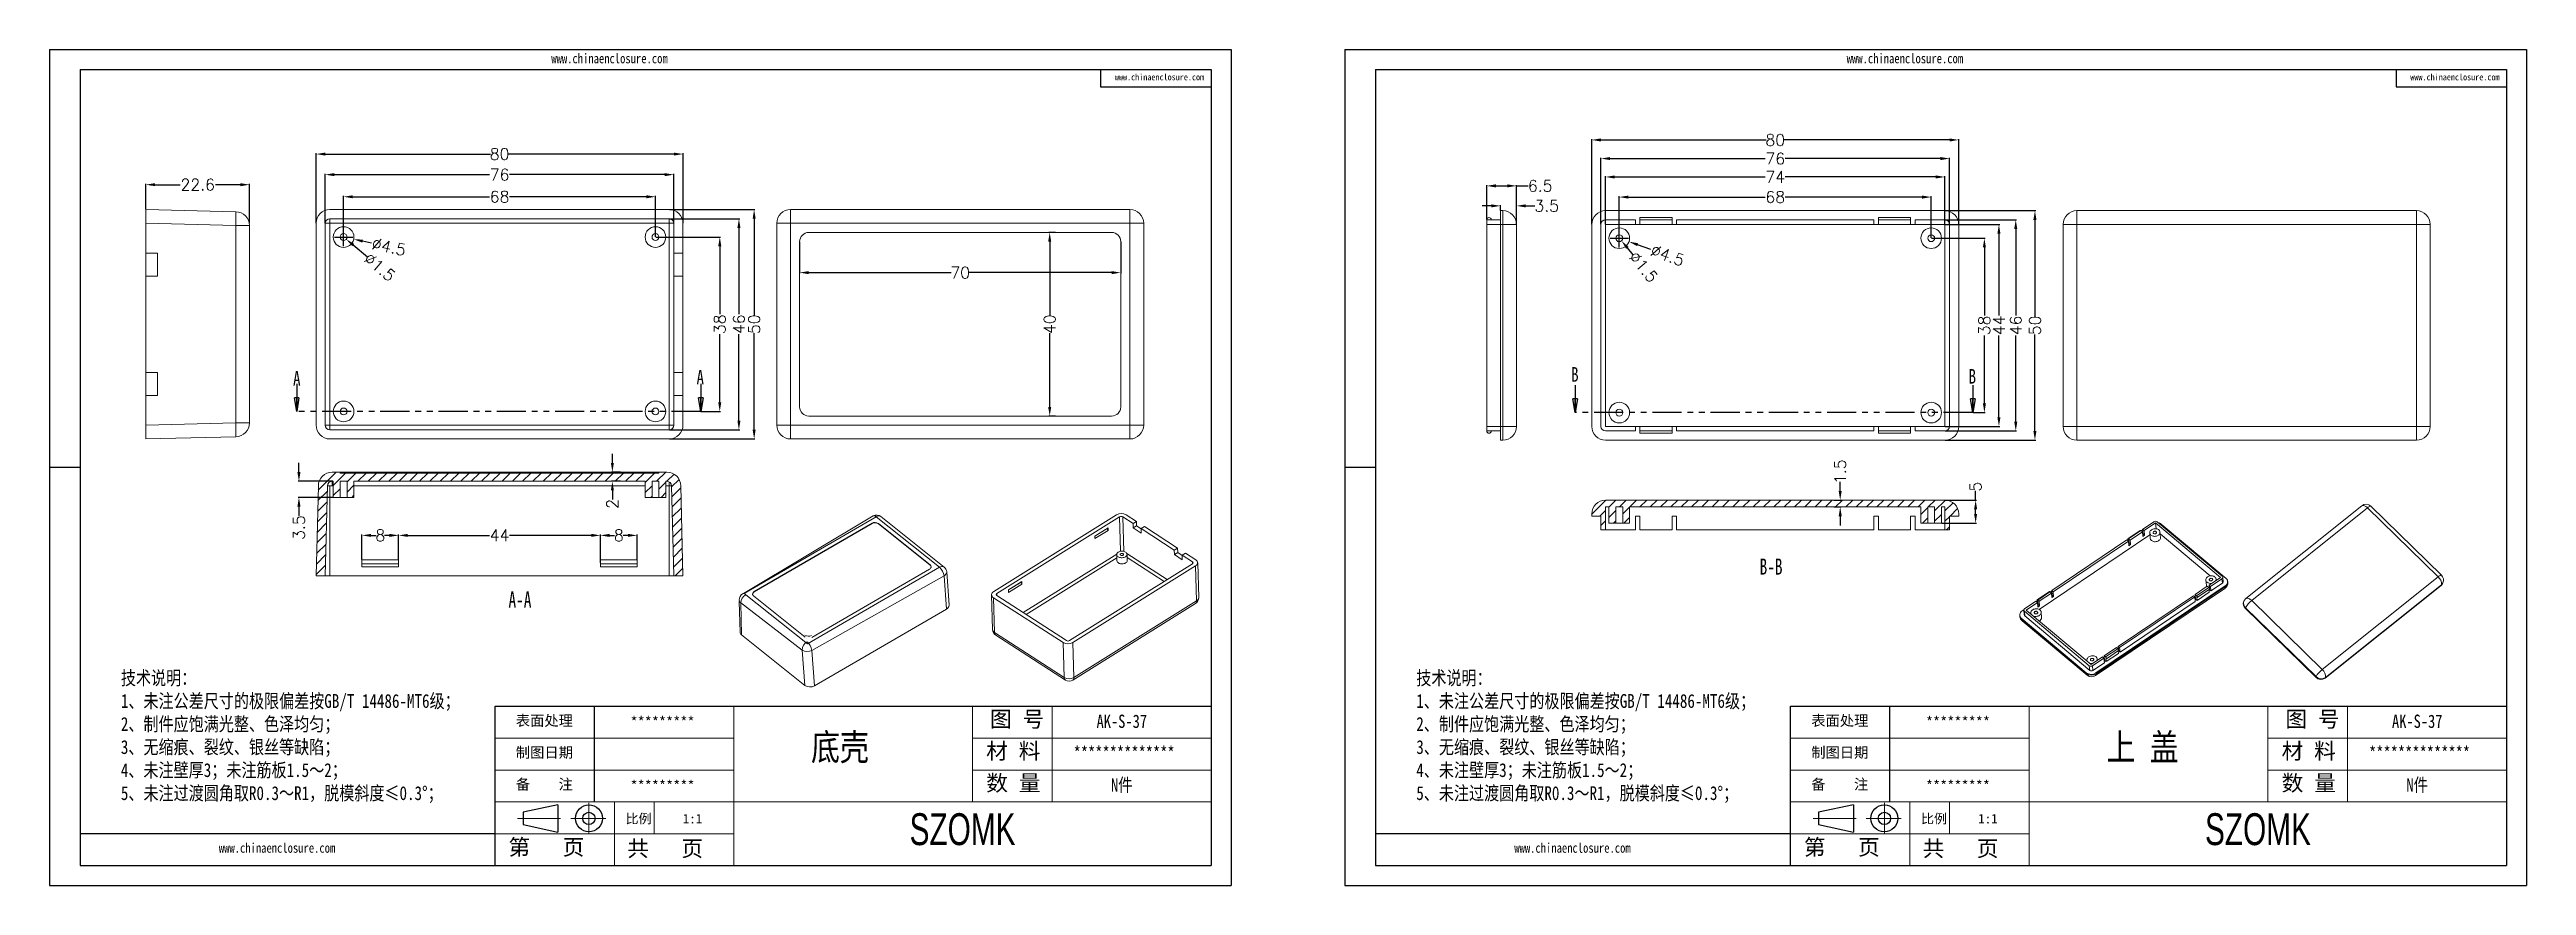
# Model space of a CAD drawing. Header units: inches. Extents: x 2767 to 3307, y 889 to 1072.
import ezdxf

# ---------------------------------------------------------------- set-up
doc = ezdxf.new("R2010")
doc.units = ezdxf.units.IN
doc.linetypes.add('CENTER2', pattern=[28.575, 19.05, -3.175, 3.175, -3.175])
doc.linetypes.add('PHANTOM', pattern=[12.7, 6.35, -1.27, 1.27, -1.27, 1.27, -1.27])
doc.layers.add('文字', color=81, linetype='Continuous')
for name, color, linetype, lineweight in [('粗实线', 7, 'Continuous', 30), ('细实线', 3, 'Continuous', 9), ('细点划线', 2, 'CENTER2', 9)]:
    doc.layers.add(name, color=color, linetype=linetype, lineweight=lineweight)
doc.styles.add('SLDTEXTSTYLE0', font='TXT', dxfattribs={"width": 0.75})
doc.styles.add('SLDTEXTSTYLE3', font='TXT', dxfattribs={"width": 0.7})
doc.styles.get("Standard").update_dxf_attribs({"font": 'txt', "bigfont": 'gbcbig.shx'})
doc.styles.add('宋体', font='', dxfattribs={"width": 0.8, "height": 3.5})
doc.styles.add('长仿宋', font='', dxfattribs={"width": 0.7, "height": 4})
doc.styles.get('宋体').set_extended_font_data('SimSun')
doc.styles.get('长仿宋').set_extended_font_data('SimSun')
doc.dimstyles.new('2.5', dxfattribs={"dimtxt": 2.5, "dimasz": 2, "dimexe": 0.18, "dimexo": 0.0625, "dimgap": 0.09, "dimtad": 0, "dimzin": 12, "dimdsep": 46, "dimtxsty": 'Standard', "dimcen": 2, "dimclrd": 3, "dimclre": 3, "dimadec": 0, "dimazin": 0, "dimtfac": 1, "dimtofl": 0, "dimtmove": 0, "dimatfit": 3, "dimfxl": 1, "dimtolj": 1, "dimtzin": 0, "dimarcsym": 0})

msp = doc.modelspace()

# ---------------------------------------------------------------- texts
at = {"color": 7, "linetype": 'Continuous', "char_height": 3.175, "attachment_point": 1, "style": 'SLDTEXTSTYLE0'}
for s, insert in [('A', (2820.038, 1001.529)), ('A', (2907.999, 1001.77)), ('B', (3098.683, 1002.376)), ('B', (3185.343, 1001.959))]:
    msp.add_mtext(s, dxfattribs=dict(at, insert=insert))
at = {"color": 0, "linetype": 'Continuous', "lineweight": 0, "char_height": 3.5, "attachment_point": 2, "style": 'SLDTEXTSTYLE3'}
for s, insert in [('B-B', (3142.269, 960.665)), ('A-A', (2869.502, 953.488))]:
    msp.add_mtext(s, dxfattribs=dict(at, insert=insert))
at = {"char_height": 2.28185, "width": 1296.88741, "attachment_point": 1}
for s, insert in [('{\\fSimHei|b0|i0|c134|p49;表面处理}', (2868.603, 926.497)), ('{\\fSimHei|b0|i0|c134|p49;*********}', (2893.596, 926.204)), ('{\\fSimHei|b0|i0|c134|p49;表面处理}', (3151.034, 926.497)), ('{\\fSimHei|b0|i0|c134|p49;*********}', (3176.026, 926.204)), ('{\\fSimHei|b0|i0|c134|p49;制图日期}', (2868.603, 919.559)), ('{\\fSimHei|b0|i0|c134|p49;制图日期}', (3151.034, 919.559)), ('{\\fSimHei|b0|i0|c134|p49;备    注}', (2868.603, 912.62)), ('{\\fSimHei|b0|i0|c134|p49;备    注}', (3151.034, 912.62)), ('{\\fSimHei|b0|i0|c134|p49;*********}', (2893.596, 912.327)), ('{\\fSimHei|b0|i0|c134|p49;*********}', (3176.026, 912.327))]:
    msp.add_mtext(s, dxfattribs=dict(at, insert=insert))
at = {"layer": '文字', "color": 0, "attachment_point": 1, "style": '宋体'}
for s, insert, char_height, width in [('www.chinaenclosure.com', (2876.332, 1070.699), 2.1201, 37.24811), ('www.chinaenclosure.com', (3158.762, 1070.699), 2.1201, 37.24811), ('www.chinaenclosure.com', (2999.206, 1066.283), 1.4134, 24.83207), ('www.chinaenclosure.com', (3281.637, 1066.283), 1.4134, 24.83207), ('{\\H1.111x;技术说明：\\P1、未注公差尺寸的极限偏差按GB/T 14486-MT6级；\\P2、制件应饱满光整、色泽均匀；\\P3、无缩痕、裂纹、银丝等缺陷；\\P4、未注壁厚3；未注筋板1.5～2；\\P5、未注过渡圆角取R0.3～R1，脱模斜度≤0.3%%D；}', (2782.491, 936.155), 2.71035, 98.7202), ('{\\H1.111x;技术说明：\\P1、未注公差尺寸的极限偏差按GB/T 14486-MT6级；\\P2、制件应饱满光整、色泽均匀；\\P3、无缩痕、裂纹、银丝等缺陷；\\P4、未注壁厚3；未注筋板1.5～2；\\P5、未注过渡圆角取R0.3～R1，脱模斜度≤0.3%%D；}', (3064.922, 936.155), 2.71035, 98.7202), ('{\\H1.111x;AK-S-37}', (2995.21, 926.654), 2.60194, 30.08135), ('{\\H1.111x;AK-S-37}', (3277.641, 926.654), 2.60194, 30.08135), ('底壳', (2932.96, 922.476), 5.7821, 73.92192), ('{\\H1.111x;**************}', (2990.205, 919.715), 2.60194, 30.08135), ('上 盖', (3215.391, 922.476), 5.7821, 73.92192), ('{\\H1.111x;**************}', (3272.636, 919.715), 2.60194, 30.08135), ('{\\H1.111x;N件}', (2998.357, 912.777), 2.60194, 30.08135), ('{\\H1.111x;N件}', (3280.788, 912.777), 2.60194, 30.08135), ('www.chinaenclosure.com', (2803.851, 898.682), 2.1201, 37.24811), ('www.chinaenclosure.com', (3086.282, 898.682), 2.1201, 37.24811)]:
    msp.add_mtext(s, dxfattribs=dict(at, insert=insert, char_height=char_height, width=width))
at = {"layer": '粗实线', "char_height": 6.93851, "width": 77.80848, "attachment_point": 1, "style": '长仿宋'}
for insert in [(2954.448, 905.166), (3236.878, 905.166)]:
    msp.add_mtext('{\\fSTXinwei|b0|i0|c134|p2;SZOMK}', dxfattribs=dict(at, insert=insert))
at = {"layer": '细实线', "color": 7, "attachment_point": 1}
for s, insert, char_height, width in [('{\\fSimSun|b0|i0|c134|p54;图 号}', (2971.971, 927.413), 3.46925, 17.34627), ('{\\fSimSun|b0|i0|c134|p54;图 号}', (3254.401, 927.413), 3.46925, 17.34627), ('{\\fSimSun|b0|i0|c134|p54;材 料   }', (2971.148, 920.475), 3.46925, 17.34627), ('{\\fSimSun|b0|i0|c134|p54;材 料   }', (3253.579, 920.475), 3.46925, 17.34627), ('{\\fSimSun|b0|i0|c134|p54;数 量}', (2971.165, 913.502), 3.46925, 15.67452), ('{\\fSimSun|b0|i0|c134|p54;数 量}', (3253.596, 913.502), 3.46925, 15.67452), ('{\\fSimSun|b0|i0|c134|p54;比例}', (2892.526, 905.023), 2.08155, 9.13737), ('{\\fSimSun|b0|i0|c134|p54;1:1}', (2904.994, 905.023), 2.08155, 9.13737), ('{\\fSimSun|b0|i0|c134|p54;比例}', (3174.956, 905.023), 2.08155, 9.13737), ('{\\fSimSun|b0|i0|c134|p54;1:1}', (3187.424, 905.023), 2.08155, 9.13737), ('{\\fSimSun|b0|i0|c134|p54;第   页}', (2866.997, 899.52), 3.46925, 26.0194), ('{\\fSimSun|b0|i0|c134|p54; 共   页}', (2890.522, 899.225), 3.46925, 26.0194), ('{\\fSimSun|b0|i0|c134|p54;第   页}', (3149.428, 899.52), 3.46925, 26.0194), ('{\\fSimSun|b0|i0|c134|p54; 共   页}', (3172.953, 899.225), 3.46925, 26.0194)]:
    msp.add_mtext(s, dxfattribs=dict(at, insert=insert, char_height=char_height, width=width))

# ---------------------------------------------------------------- blocks, each defined once
blk = doc.blocks.new('_CLOSED')
at = {"color": 0, "linetype": 'ByBlock', "lineweight": -2}
for p, q in [((-1, 0.166667), (0, 0)), ((-1, 0.166667), (-1, -0.166667)), ((0, 0), (-1, -0.166667)), ((0, 0), (-1, 0))]:
    blk.add_line(p, q, dxfattribs=at)
blk = doc.blocks.new('*D202')
at = {"color": 3, "lineweight": -2}
for p, q in [((2825.05, 1033.78), (2825.05, 1048.98)), ((2827.05, 1048.8), (2863.08, 1048.8)), ((2903.05, 1048.8), (2867.01, 1048.8)), ((2905.05, 1033.78), (2905.05, 1048.98))]:
    blk.add_line(p, q, dxfattribs=at)
at = {"color": 3}
for points in [[(2827.05, 1049.13), (2827.05, 1048.47), (2825.05, 1048.8)], [(2903.05, 1049.13), (2903.05, 1048.47), (2905.05, 1048.8)]]:
    blk.add_solid(points, dxfattribs=at)
at = {"layer": 'Defpoints', "color": 0}
for p in [(2905.05, 1048.8), (2825.05, 1033.72), (2905.05, 1033.72)]:
    blk.add_point(p, dxfattribs=at)
at = {"color": 0, "insert": (2865.05, 1048.8), "char_height": 2.5, "attachment_point": 5}
blk.add_mtext('\\A1;80', dxfattribs=at)
blk = doc.blocks.new('*D203')
at = {"color": 3, "lineweight": -2}
for p, q in [((2902.11, 1036.72), (2920.74, 1036.72)), ((2920.56, 1034.72), (2920.56, 1013.69)), ((2920.56, 988.72), (2920.56, 1009.76)), ((2902.11, 986.72), (2920.74, 986.72))]:
    blk.add_line(p, q, dxfattribs=at)
at = {"color": 3}
for points in [[(2920.23, 1034.72), (2920.89, 1034.72), (2920.56, 1036.72)], [(2920.23, 988.72), (2920.89, 988.72), (2920.56, 986.72)]]:
    blk.add_solid(points, dxfattribs=at)
at = {"layer": 'Defpoints', "color": 0}
for p in [(2902.05, 1036.72), (2920.56, 1036.72), (2902.05, 986.72)]:
    blk.add_point(p, dxfattribs=at)
at = {"color": 0, "insert": (2920.56, 1011.72), "char_height": 2.5, "attachment_point": 5, "rotation": 90}
blk.add_mtext('\\A1;50', dxfattribs=at)
blk = doc.blocks.new('*D204')
at = {"color": 3, "lineweight": -2}
for p, q in [((2902.11, 1034.72), (2917.42, 1034.72)), ((2917.24, 1032.72), (2917.24, 1013.89)), ((2917.24, 990.72), (2917.24, 1009.55)), ((2902.11, 988.72), (2917.42, 988.72))]:
    blk.add_line(p, q, dxfattribs=at)
at = {"color": 3}
for points in [[(2916.91, 1032.72), (2917.57, 1032.72), (2917.24, 1034.72)], [(2916.91, 990.72), (2917.57, 990.72), (2917.24, 988.72)]]:
    blk.add_solid(points, dxfattribs=at)
at = {"layer": 'Defpoints', "color": 0}
for p in [(2902.05, 1034.72), (2917.24, 1034.72), (2902.05, 988.72)]:
    blk.add_point(p, dxfattribs=at)
at = {"color": 0, "insert": (2917.24, 1011.72), "char_height": 2.5, "attachment_point": 5, "rotation": 90}
blk.add_mtext('\\A1;46', dxfattribs=at)
blk = doc.blocks.new('*D205')
at = {"color": 3, "lineweight": -2}
for p, q in [((2899.11, 1030.72), (2913.24, 1030.72)), ((2913.06, 1028.72), (2913.06, 1013.89)), ((2913.06, 994.72), (2913.06, 1009.55)), ((2908.97, 992.72), (2913.24, 992.72))]:
    blk.add_line(p, q, dxfattribs=at)
at = {"color": 3}
for points in [[(2912.73, 1028.72), (2913.4, 1028.72), (2913.06, 1030.72)], [(2912.73, 994.72), (2913.4, 994.72), (2913.06, 992.72)]]:
    blk.add_solid(points, dxfattribs=at)
at = {"layer": 'Defpoints', "color": 0}
for p in [(2899.05, 1030.72), (2913.06, 1030.72), (2908.91, 992.72)]:
    blk.add_point(p, dxfattribs=at)
at = {"color": 0, "insert": (2913.06, 1011.72), "char_height": 2.5, "attachment_point": 5, "rotation": 90}
blk.add_mtext('\\A1;38', dxfattribs=at)
blk = doc.blocks.new('*D206')
at = {"color": 3, "lineweight": -2}
for p, q in [((2827.05, 1033.78), (2827.05, 1044.5)), ((2829.05, 1044.32), (2862.87, 1044.32)), ((2901.05, 1044.32), (2867.22, 1044.32)), ((2903.05, 1033.78), (2903.05, 1044.5))]:
    blk.add_line(p, q, dxfattribs=at)
at = {"color": 3}
for points in [[(2829.05, 1044.65), (2829.05, 1043.99), (2827.05, 1044.32)], [(2901.05, 1044.65), (2901.05, 1043.99), (2903.05, 1044.32)]]:
    blk.add_solid(points, dxfattribs=at)
at = {"layer": 'Defpoints', "color": 0}
for p in [(2903.05, 1044.32), (2827.05, 1033.72), (2903.05, 1033.72)]:
    blk.add_point(p, dxfattribs=at)
at = {"color": 0, "insert": (2865.05, 1044.32), "char_height": 2.5, "attachment_point": 5}
blk.add_mtext('\\A1;76', dxfattribs=at)
blk = doc.blocks.new('*D207')
at = {"color": 3, "lineweight": -2}
for p, q in [((2831.05, 1030.78), (2831.05, 1039.68)), ((2833.05, 1039.5), (2862.87, 1039.5)), ((2897.05, 1039.5), (2867.22, 1039.5)), ((2899.05, 1030.78), (2899.05, 1039.68))]:
    blk.add_line(p, q, dxfattribs=at)
at = {"color": 3}
for points in [[(2833.05, 1039.83), (2833.05, 1039.16), (2831.05, 1039.5)], [(2897.05, 1039.83), (2897.05, 1039.16), (2899.05, 1039.5)]]:
    blk.add_solid(points, dxfattribs=at)
at = {"layer": 'Defpoints', "color": 0}
for p in [(2831.05, 1039.5), (2831.05, 1030.72), (2899.05, 1030.72)]:
    blk.add_point(p, dxfattribs=at)
at = {"color": 0, "insert": (2865.05, 1039.5), "char_height": 2.5, "attachment_point": 5}
blk.add_mtext('\\A1;68', dxfattribs=at)
blk = doc.blocks.new('*D208')
at = {"color": 3, "lineweight": -2}
for p, q in [((2831.05, 1028.72), (2831.05, 1032.72)), ((2829.05, 1030.72), (2833.05, 1030.72)), ((2837.16, 1029.4), (2835.2, 1029.82))]:
    blk.add_line(p, q, dxfattribs=at)
at = {"color": 3}
blk.add_solid([(2835.27, 1030.15), (2835.13, 1029.5), (2833.25, 1030.25)], dxfattribs=at)
at = {"layer": 'Defpoints', "color": 0}
for p in [(2828.85, 1031.19), (2833.25, 1030.25)]:
    blk.add_point(p, dxfattribs=at)
at = {"color": 0, "insert": (2840.91, 1028.59), "char_height": 2.5, "attachment_point": 5, "rotation": 347.8363}
blk.add_mtext('\\A1;∅4.5', dxfattribs=at)
blk = doc.blocks.new('*D209')
at = {"color": 3, "lineweight": -2}
for p, q in [((2831.05, 1028.72), (2831.05, 1032.72)), ((2829.05, 1030.72), (2833.05, 1030.72)), ((2836.29, 1026.37), (2833.16, 1028.96))]:
    blk.add_line(p, q, dxfattribs=at)
at = {"color": 3}
blk.add_solid([(2833.38, 1029.22), (2832.95, 1028.71), (2831.62, 1030.24)], dxfattribs=at)
at = {"layer": 'Defpoints', "color": 0}
for p in [(2830.47, 1031.2), (2831.62, 1030.24)]:
    blk.add_point(p, dxfattribs=at)
at = {"color": 0, "insert": (2838.92, 1024.18), "char_height": 2.5, "attachment_point": 5, "rotation": 320.3081}
blk.add_mtext('\\A1;∅1.5', dxfattribs=at)
blk = doc.blocks.new('*D210')
at = {"color": 3, "lineweight": -2}
for p, q in [((2930.48, 1029.66), (2930.48, 1022.79)), ((3000.48, 1029.66), (3000.48, 1022.79)), ((2932.48, 1022.97), (2963.52, 1022.97)), ((2998.48, 1022.97), (2967.45, 1022.97))]:
    blk.add_line(p, q, dxfattribs=at)
at = {"color": 3}
for points in [[(2932.48, 1023.3), (2932.48, 1022.63), (2930.48, 1022.97)], [(2998.48, 1023.3), (2998.48, 1022.63), (3000.48, 1022.97)]]:
    blk.add_solid(points, dxfattribs=at)
at = {"layer": 'Defpoints', "color": 0}
for p in [(2930.48, 1029.72), (3000.48, 1029.72), (3000.48, 1022.97)]:
    blk.add_point(p, dxfattribs=at)
at = {"color": 0, "insert": (2965.48, 1022.97), "char_height": 2.5, "attachment_point": 5}
blk.add_mtext('\\A1;70', dxfattribs=at)
blk = doc.blocks.new('*D211')
at = {"color": 3, "lineweight": -2}
for p, q in [((2986.28, 1031.72), (2984.82, 1031.72)), ((2985, 1029.72), (2985, 1013.69)), ((2985, 993.72), (2985, 1009.76)), ((2986.28, 991.72), (2984.82, 991.72))]:
    blk.add_line(p, q, dxfattribs=at)
at = {"color": 3}
for points in [[(2984.66, 1029.72), (2985.33, 1029.72), (2985, 1031.72)], [(2984.66, 993.72), (2985.33, 993.72), (2985, 991.72)]]:
    blk.add_solid(points, dxfattribs=at)
at = {"layer": 'Defpoints', "color": 0}
for p in [(2986.34, 1031.72), (2985, 991.72), (2986.34, 991.72)]:
    blk.add_point(p, dxfattribs=at)
at = {"color": 0, "insert": (2985, 1011.72), "char_height": 2.5, "attachment_point": 5, "rotation": 90}
blk.add_mtext('\\A1;40', dxfattribs=at)
blk = doc.blocks.new('*D212')
at = {"color": 3, "lineweight": -2}
for p, q in [((2843.05, 960.46), (2843.05, 965.89)), ((2845.05, 965.71), (2862.87, 965.71)), ((2885.05, 965.71), (2867.22, 965.71)), ((2887.05, 959.71), (2887.05, 965.89))]:
    blk.add_line(p, q, dxfattribs=at)
at = {"color": 3}
for points in [[(2845.05, 966.05), (2845.05, 965.38), (2843.05, 965.71)], [(2885.05, 966.05), (2885.05, 965.38), (2887.05, 965.71)]]:
    blk.add_solid(points, dxfattribs=at)
at = {"layer": 'Defpoints', "color": 0}
for p in [(2887.05, 965.71), (2843.05, 960.4), (2887.05, 959.65)]:
    blk.add_point(p, dxfattribs=at)
at = {"color": 0, "insert": (2865.05, 965.71), "char_height": 2.5, "attachment_point": 5}
blk.add_mtext('\\A1;44', dxfattribs=at)
blk = doc.blocks.new('*D213')
at = {"color": 3, "lineweight": -2}
for p, q in [((2835.05, 960.46), (2835.05, 965.89)), ((2837.05, 965.71), (2838.12, 965.71)), ((2841.05, 965.71), (2839.97, 965.71)), ((2843.05, 960.46), (2843.05, 965.89))]:
    blk.add_line(p, q, dxfattribs=at)
at = {"color": 3}
for points in [[(2837.05, 966.05), (2837.05, 965.38), (2835.05, 965.71)], [(2841.05, 966.05), (2841.05, 965.38), (2843.05, 965.71)]]:
    blk.add_solid(points, dxfattribs=at)
at = {"layer": 'Defpoints', "color": 0}
for p in [(2843.05, 965.71), (2835.05, 960.4), (2843.05, 960.4)]:
    blk.add_point(p, dxfattribs=at)
at = {"color": 0, "insert": (2839.05, 965.71), "char_height": 2.5, "attachment_point": 5}
blk.add_mtext('\\A1;8', dxfattribs=at)
blk = doc.blocks.new('*D214')
at = {"color": 3, "lineweight": -2}
for p, q in [((2887.05, 960.46), (2887.05, 965.89)), ((2889.05, 965.71), (2890.12, 965.71)), ((2893.05, 965.71), (2891.97, 965.71)), ((2895.05, 960.46), (2895.05, 965.89))]:
    blk.add_line(p, q, dxfattribs=at)
at = {"color": 3}
for points in [[(2889.05, 966.05), (2889.05, 965.38), (2887.05, 965.71)], [(2893.05, 966.05), (2893.05, 965.38), (2895.05, 965.71)]]:
    blk.add_solid(points, dxfattribs=at)
at = {"layer": 'Defpoints', "color": 0}
for p in [(2895.05, 965.71), (2887.05, 960.4), (2895.05, 960.4)]:
    blk.add_point(p, dxfattribs=at)
at = {"color": 0, "insert": (2891.05, 965.71), "char_height": 2.5, "attachment_point": 5}
blk.add_mtext('\\A1;8', dxfattribs=at)
blk = doc.blocks.new('*D215')
at = {"color": 3, "lineweight": -2}
for p, q in [((2828.73, 977.5), (2821.14, 977.5)), ((2821.32, 979.5), (2821.32, 981.5)), ((2828.73, 974), (2821.14, 974)), ((2821.32, 972), (2821.32, 970))]:
    blk.add_line(p, q, dxfattribs=at)
at = {"color": 3}
for points in [[(2820.98, 979.5), (2821.65, 979.5), (2821.32, 977.5)], [(2820.98, 972), (2821.65, 972), (2821.32, 974)]]:
    blk.add_solid(points, dxfattribs=at)
at = {"layer": 'Defpoints', "color": 0}
for p in [(2821.32, 977.5), (2828.8, 977.5), (2828.8, 974)]:
    blk.add_point(p, dxfattribs=at)
at = {"color": 0, "insert": (2821.32, 967.41), "char_height": 2.5, "attachment_point": 5, "rotation": 90}
blk.add_mtext('\\A1;3.5', dxfattribs=at)
blk = doc.blocks.new('*D216')
at = {"color": 3, "lineweight": -2}
for p, q in [((2889.65, 981.5), (2889.65, 983.5)), ((2891.4, 979.5), (2889.47, 979.5)), ((2891.4, 977.5), (2889.47, 977.5)), ((2889.65, 975.5), (2889.65, 973.5))]:
    blk.add_line(p, q, dxfattribs=at)
at = {"color": 3}
for points in [[(2889.32, 981.5), (2889.98, 981.5), (2889.65, 979.5)], [(2889.32, 975.5), (2889.98, 975.5), (2889.65, 977.5)]]:
    blk.add_solid(points, dxfattribs=at)
at = {"layer": 'Defpoints', "color": 0}
for p in [(2889.65, 979.5), (2891.46, 979.5), (2891.46, 977.5)]:
    blk.add_point(p, dxfattribs=at)
at = {"color": 0, "insert": (2889.65, 972.57), "char_height": 2.5, "attachment_point": 5, "rotation": 90}
blk.add_mtext('\\A1;2', dxfattribs=at)
blk = doc.blocks.new('*D217')
at = {"color": 3, "lineweight": -2}
for p, q in [((2787.95, 1036.78), (2787.95, 1042.31)), ((2810.55, 1033.78), (2810.55, 1042.31)), ((2789.95, 1042.13), (2795.41, 1042.13)), ((2808.55, 1042.13), (2803.09, 1042.13))]:
    blk.add_line(p, q, dxfattribs=at)
at = {"color": 3}
for points in [[(2789.95, 1042.46), (2789.95, 1041.8), (2787.95, 1042.13)], [(2808.55, 1042.46), (2808.55, 1041.8), (2810.55, 1042.13)]]:
    blk.add_solid(points, dxfattribs=at)
at = {"layer": 'Defpoints', "color": 0}
for p in [(2787.95, 1042.13), (2787.95, 1036.72), (2810.55, 1033.72)]:
    blk.add_point(p, dxfattribs=at)
at = {"color": 0, "insert": (2799.25, 1042.13), "char_height": 2.5, "attachment_point": 5}
blk.add_mtext('\\A1;22.6', dxfattribs=at)
blk = doc.blocks.new('*D220')
at = {"color": 3, "lineweight": -2}
for p, q in [((3081.27, 1037.52), (3079.27, 1037.52)), ((3083.27, 1036.53), (3083.27, 1037.7)), ((3086.77, 1033.53), (3086.77, 1037.7)), ((3088.77, 1037.52), (3090.77, 1037.52))]:
    blk.add_line(p, q, dxfattribs=at)
at = {"color": 3}
for points in [[(3081.27, 1037.85), (3081.27, 1037.18), (3083.27, 1037.52)], [(3088.77, 1037.85), (3088.77, 1037.18), (3086.77, 1037.52)]]:
    blk.add_solid(points, dxfattribs=at)
at = {"layer": 'Defpoints', "color": 0}
for p in [(3083.27, 1037.52), (3083.27, 1036.47), (3086.77, 1033.47)]:
    blk.add_point(p, dxfattribs=at)
at = {"color": 0, "insert": (3093.36, 1037.52), "char_height": 2.5, "attachment_point": 5}
blk.add_mtext('\\A1;3.5', dxfattribs=at)
blk = doc.blocks.new('*D221')
at = {"color": 3, "lineweight": -2}
for p, q in [((3080.27, 1034.53), (3080.27, 1042.05)), ((3082.27, 1041.87), (3084.77, 1041.87)), ((3086.77, 1033.53), (3086.77, 1042.05)), ((3086.77, 1041.87), (3089.34, 1041.87))]:
    blk.add_line(p, q, dxfattribs=at)
at = {"color": 3}
for points in [[(3082.27, 1042.21), (3082.27, 1041.54), (3080.27, 1041.87)], [(3084.77, 1042.21), (3084.77, 1041.54), (3086.77, 1041.87)]]:
    blk.add_solid(points, dxfattribs=at)
at = {"layer": 'Defpoints', "color": 0}
for p in [(3080.27, 1041.87), (3080.27, 1034.47), (3086.77, 1033.47)]:
    blk.add_point(p, dxfattribs=at)
at = {"color": 0, "insert": (3091.93, 1041.87), "char_height": 2.5, "attachment_point": 5}
blk.add_mtext('\\A1;6.5', dxfattribs=at)
blk = doc.blocks.new('*D222')
at = {"color": 3, "lineweight": -2}
for p, q in [((3103.18, 1033.53), (3103.18, 1052.06)), ((3105.18, 1051.88), (3141.21, 1051.88)), ((3181.18, 1051.88), (3145.14, 1051.88)), ((3183.18, 1033.53), (3183.18, 1052.06))]:
    blk.add_line(p, q, dxfattribs=at)
at = {"color": 3}
for points in [[(3105.18, 1052.21), (3105.18, 1051.54), (3103.18, 1051.88)], [(3181.18, 1052.21), (3181.18, 1051.54), (3183.18, 1051.88)]]:
    blk.add_solid(points, dxfattribs=at)
at = {"layer": 'Defpoints', "color": 0}
for p in [(3183.18, 1051.88), (3103.18, 1033.47), (3183.18, 1033.47)]:
    blk.add_point(p, dxfattribs=at)
at = {"color": 0, "insert": (3143.18, 1051.88), "char_height": 2.5, "attachment_point": 5}
blk.add_mtext('\\A1;80', dxfattribs=at)
blk = doc.blocks.new('*D223')
at = {"color": 3, "lineweight": -2}
for p, q in [((3105.18, 1033.53), (3105.18, 1048)), ((3107.18, 1047.82), (3141, 1047.82)), ((3179.18, 1047.82), (3145.35, 1047.82)), ((3181.18, 1033.53), (3181.18, 1048))]:
    blk.add_line(p, q, dxfattribs=at)
at = {"color": 3}
for points in [[(3107.18, 1048.16), (3107.18, 1047.49), (3105.18, 1047.82)], [(3179.18, 1048.16), (3179.18, 1047.49), (3181.18, 1047.82)]]:
    blk.add_solid(points, dxfattribs=at)
at = {"layer": 'Defpoints', "color": 0}
for p in [(3181.18, 1047.82), (3105.18, 1033.47), (3181.18, 1033.47)]:
    blk.add_point(p, dxfattribs=at)
at = {"color": 0, "insert": (3143.18, 1047.82), "char_height": 2.5, "attachment_point": 5}
blk.add_mtext('\\A1;76', dxfattribs=at)
blk = doc.blocks.new('*D224')
at = {"color": 3, "lineweight": -2}
for p, q in [((3106.18, 1033.53), (3106.18, 1043.99)), ((3108.18, 1043.81), (3141, 1043.81)), ((3178.18, 1043.81), (3145.35, 1043.81)), ((3180.18, 1033.53), (3180.18, 1043.99))]:
    blk.add_line(p, q, dxfattribs=at)
at = {"color": 3}
for points in [[(3108.18, 1044.15), (3108.18, 1043.48), (3106.18, 1043.81)], [(3178.18, 1044.15), (3178.18, 1043.48), (3180.18, 1043.81)]]:
    blk.add_solid(points, dxfattribs=at)
at = {"layer": 'Defpoints', "color": 0}
for p in [(3180.18, 1043.81), (3106.18, 1033.47), (3180.18, 1033.47)]:
    blk.add_point(p, dxfattribs=at)
at = {"color": 0, "insert": (3143.18, 1043.81), "char_height": 2.5, "attachment_point": 5}
blk.add_mtext('\\A1;74', dxfattribs=at)
blk = doc.blocks.new('*D225')
at = {"color": 3, "lineweight": -2}
for p, q in [((3109.18, 1030.53), (3109.18, 1039.61)), ((3111.18, 1039.43), (3141, 1039.43)), ((3175.18, 1039.43), (3145.35, 1039.43)), ((3177.18, 1030.53), (3177.18, 1039.61))]:
    blk.add_line(p, q, dxfattribs=at)
at = {"color": 3}
for points in [[(3111.18, 1039.76), (3111.18, 1039.09), (3109.18, 1039.43)], [(3175.18, 1039.76), (3175.18, 1039.09), (3177.18, 1039.43)]]:
    blk.add_solid(points, dxfattribs=at)
at = {"layer": 'Defpoints', "color": 0}
for p in [(3177.18, 1039.43), (3109.18, 1030.47), (3177.18, 1030.47)]:
    blk.add_point(p, dxfattribs=at)
at = {"color": 0, "insert": (3143.18, 1039.43), "char_height": 2.5, "attachment_point": 5}
blk.add_mtext('\\A1;68', dxfattribs=at)
blk = doc.blocks.new('*D226')
at = {"color": 3, "lineweight": -2}
for p, q in [((3180.24, 1036.47), (3199.98, 1036.47)), ((3199.8, 1034.47), (3199.8, 1013.44)), ((3199.8, 988.47), (3199.8, 1009.51)), ((3180.24, 986.47), (3199.98, 986.47))]:
    blk.add_line(p, q, dxfattribs=at)
at = {"color": 3}
for points in [[(3199.46, 1034.47), (3200.13, 1034.47), (3199.8, 1036.47)], [(3199.46, 988.47), (3200.13, 988.47), (3199.8, 986.47)]]:
    blk.add_solid(points, dxfattribs=at)
at = {"layer": 'Defpoints', "color": 0}
for p in [(3180.18, 1036.47), (3180.18, 986.47), (3199.8, 986.47)]:
    blk.add_point(p, dxfattribs=at)
at = {"color": 0, "insert": (3199.8, 1011.47), "char_height": 2.5, "attachment_point": 5, "rotation": 90}
blk.add_mtext('\\A1;50', dxfattribs=at)
blk = doc.blocks.new('*D227')
at = {"color": 3, "lineweight": -2}
for p, q in [((3180.24, 1034.47), (3195.8, 1034.47)), ((3195.62, 1032.47), (3195.62, 1013.65)), ((3195.62, 990.47), (3195.62, 1009.3)), ((3180.24, 988.47), (3195.8, 988.47))]:
    blk.add_line(p, q, dxfattribs=at)
at = {"color": 3}
for points in [[(3195.28, 1032.47), (3195.95, 1032.47), (3195.62, 1034.47)], [(3195.28, 990.47), (3195.95, 990.47), (3195.62, 988.47)]]:
    blk.add_solid(points, dxfattribs=at)
at = {"layer": 'Defpoints', "color": 0}
for p in [(3180.18, 1034.47), (3195.62, 1034.47), (3180.18, 988.47)]:
    blk.add_point(p, dxfattribs=at)
at = {"color": 0, "insert": (3195.62, 1011.47), "char_height": 2.5, "attachment_point": 5, "rotation": 90}
blk.add_mtext('\\A1;46', dxfattribs=at)
blk = doc.blocks.new('*D228')
at = {"color": 3, "lineweight": -2}
for p, q in [((3180.24, 1033.47), (3192.13, 1033.47)), ((3191.95, 1031.47), (3191.95, 1013.65)), ((3191.95, 991.47), (3191.95, 1009.3)), ((3180.24, 989.47), (3192.13, 989.47))]:
    blk.add_line(p, q, dxfattribs=at)
at = {"color": 3}
for points in [[(3191.61, 1031.47), (3192.28, 1031.47), (3191.95, 1033.47)], [(3191.61, 991.47), (3192.28, 991.47), (3191.95, 989.47)]]:
    blk.add_solid(points, dxfattribs=at)
at = {"layer": 'Defpoints', "color": 0}
for p in [(3180.18, 1033.47), (3191.95, 1033.47), (3180.18, 989.47)]:
    blk.add_point(p, dxfattribs=at)
at = {"color": 0, "insert": (3191.95, 1011.47), "char_height": 2.5, "attachment_point": 5, "rotation": 90}
blk.add_mtext('\\A1;44', dxfattribs=at)
blk = doc.blocks.new('*D229')
at = {"color": 3, "lineweight": -2}
for p, q in [((3177.24, 1030.47), (3188.96, 1030.47)), ((3188.78, 1028.47), (3188.78, 1013.65)), ((3188.78, 994.47), (3188.78, 1009.3)), ((3186.31, 992.47), (3188.96, 992.47))]:
    blk.add_line(p, q, dxfattribs=at)
at = {"color": 3}
for points in [[(3188.45, 1028.47), (3189.11, 1028.47), (3188.78, 1030.47)], [(3188.45, 994.47), (3189.11, 994.47), (3188.78, 992.47)]]:
    blk.add_solid(points, dxfattribs=at)
at = {"layer": 'Defpoints', "color": 0}
for p in [(3177.18, 1030.47), (3188.78, 1030.47), (3186.24, 992.47)]:
    blk.add_point(p, dxfattribs=at)
at = {"color": 0, "insert": (3188.78, 1011.47), "char_height": 2.5, "attachment_point": 5, "rotation": 90}
blk.add_mtext('\\A1;38', dxfattribs=at)
blk = doc.blocks.new('*D230')
at = {"color": 3, "lineweight": -2}
for p, q in [((3180.24, 973.4), (3187.05, 973.4)), ((3186.87, 973.4), (3186.87, 975.4)), ((3179.49, 968.4), (3187.05, 968.4)), ((3186.87, 970.4), (3186.87, 971.4))]:
    blk.add_line(p, q, dxfattribs=at)
at = {"color": 3}
for points in [[(3186.53, 971.4), (3187.2, 971.4), (3186.87, 973.4)], [(3186.53, 970.4), (3187.2, 970.4), (3186.87, 968.4)]]:
    blk.add_solid(points, dxfattribs=at)
at = {"layer": 'Defpoints', "color": 0}
for p in [(3180.18, 973.4), (3186.87, 973.4), (3179.43, 968.4)]:
    blk.add_point(p, dxfattribs=at)
at = {"color": 0, "insert": (3186.87, 976.33), "char_height": 2.5, "attachment_point": 5, "rotation": 90}
blk.add_mtext('\\A1;5', dxfattribs=at)
blk = doc.blocks.new('*D231')
at = {"color": 3, "lineweight": -2}
for p, q in [((3155.97, 973.4), (3157.52, 973.4)), ((3157.34, 975.4), (3157.34, 977.4)), ((3155.97, 971.9), (3157.52, 971.9)), ((3157.34, 969.9), (3157.34, 967.9))]:
    blk.add_line(p, q, dxfattribs=at)
at = {"color": 3}
for points in [[(3157.01, 975.4), (3157.68, 975.4), (3157.34, 973.4)], [(3157.01, 969.9), (3157.68, 969.9), (3157.34, 971.9)]]:
    blk.add_solid(points, dxfattribs=at)
at = {"layer": 'Defpoints', "color": 0}
for p in [(3155.91, 973.4), (3157.34, 973.4), (3155.91, 971.9)]:
    blk.add_point(p, dxfattribs=at)
at = {"color": 0, "insert": (3157.34, 979.58), "char_height": 2.5, "attachment_point": 5, "rotation": 90}
blk.add_mtext('\\A1;1.5', dxfattribs=at)
blk = doc.blocks.new('*D232')
at = {"color": 3, "lineweight": -2}
for p, q in [((3109.18, 1028.47), (3109.18, 1032.47)), ((3107.18, 1030.47), (3111.18, 1030.47)), ((3116.07, 1028.02), (3113.18, 1029.05))]:
    blk.add_line(p, q, dxfattribs=at)
at = {"color": 3}
blk.add_solid([(3113.29, 1029.36), (3113.07, 1028.73), (3111.3, 1029.72)], dxfattribs=at)
at = {"layer": 'Defpoints', "color": 0}
for p in [(3107.06, 1031.23), (3111.3, 1029.72)]:
    blk.add_point(p, dxfattribs=at)
at = {"color": 0, "insert": (3119.69, 1026.73), "char_height": 2.5, "attachment_point": 5, "rotation": 340.3785}
blk.add_mtext('\\A1;∅4.5', dxfattribs=at)
blk = doc.blocks.new('*D233')
at = {"color": 3, "lineweight": -2}
for p, q in [((3109.18, 1028.47), (3109.18, 1032.47)), ((3107.18, 1030.47), (3111.18, 1030.47)), ((3112.23, 1026.83), (3110.94, 1028.36))]:
    blk.add_line(p, q, dxfattribs=at)
at = {"color": 3}
blk.add_solid([(3111.2, 1028.58), (3110.69, 1028.15), (3109.66, 1029.9)], dxfattribs=at)
at = {"layer": 'Defpoints', "color": 0}
for p in [(3108.7, 1031.05), (3109.66, 1029.9)]:
    blk.add_point(p, dxfattribs=at)
at = {"color": 0, "insert": (3114.43, 1024.21), "char_height": 2.5, "attachment_point": 5, "rotation": 309.9733}
blk.add_mtext('\\A1;∅1.5', dxfattribs=at)

# ---------------------------------------------------------------- dimensions: what is measured, and where the dimension line sits
for base, p1, p2, picture, middle in [((3183.178, 1051.875), (3103.178, 1033.472), (3183.178, 1033.472), '*D222', (3143.178, 1051.875)), ((2905.047, 1048.799), (2825.047, 1033.72), (2905.047, 1033.72), '*D202', (2865.047, 1048.799)), ((3181.178, 1047.824), (3105.178, 1033.472), (3181.178, 1033.472), '*D223', (3143.178, 1047.824)), ((3080.269, 1041.873), (3086.769, 1033.472), (3080.269, 1034.472), '*D221', (3091.93, 1041.873)), ((3180.178, 1043.813), (3106.178, 1033.472), (3180.178, 1033.472), '*D224', (3143.178, 1043.813)), ((3083.269, 1037.518), (3086.769, 1033.472), (3083.269, 1036.472), '*D220', (3093.359, 1037.518))]:
    dim = msp.add_linear_dim(base=base, p1=p1, p2=p2, dimstyle='2.5')
    dim.commit()
    dim.dimension.update_dxf_attribs({"geometry": picture, "text_midpoint": middle, "dimtype": 160})
for base, p1, p2, picture, middle in [((2787.955, 1042.131), (2810.555, 1033.72), (2787.955, 1036.72), '*D217', (2799.255, 1042.131)), ((2903.047, 1044.319), (2827.047, 1033.72), (2903.047, 1033.72), '*D206', (2865.047, 1044.319)), ((2831.047, 1039.497), (2899.047, 1030.72), (2831.047, 1030.72), '*D207', (2865.047, 1039.497)), ((3177.178, 1039.425), (3109.178, 1030.472), (3177.178, 1030.472), '*D225', (3143.178, 1039.425)), ((3000.483, 1022.968), (2930.483, 1029.72), (3000.483, 1029.72), '*D210', (2965.483, 1022.968)), ((2843.047, 965.713), (2835.047, 960.396), (2843.047, 960.396), '*D213', (2839.047, 965.713)), ((2887.047, 965.713), (2843.047, 960.396), (2887.047, 959.646), '*D212', (2865.047, 965.713)), ((2895.047, 965.713), (2887.047, 960.396), (2895.047, 960.396), '*D214', (2891.047, 965.713))]:
    dim = msp.add_linear_dim(base=base, p1=p1, p2=p2, dimstyle='2.5')
    dim.commit()
    dim.dimension.update_dxf_attribs({"geometry": picture, "text_midpoint": middle})
for p1, p2, picture, middle in [((2828.847, 1031.194), (2833.246, 1030.246), '*D208', (2840.91, 1028.594)), ((3108.696, 1031.047), (3109.66, 1029.897), '*D233', (3114.429, 1024.209))]:
    dim = msp.add_diameter_dim_2p(p1=p1, p2=p2, dimstyle='2.5')
    dim.commit()
    dim.dimension.update_dxf_attribs({"geometry": picture, "text_midpoint": middle})
for p1, p2, picture, middle in [((2830.47, 1031.199), (2831.624, 1030.241), '*D209', (2838.921, 1024.185)), ((3107.059, 1031.228), (3111.297, 1029.717), '*D232', (3119.686, 1026.726))]:
    dim = msp.add_diameter_dim_2p(p1=p1, p2=p2, dimstyle='2.5')
    dim.commit()
    dim.dimension.update_dxf_attribs({"geometry": picture, "text_midpoint": middle, "dimtype": 163})
for base, p1, p2, picture, middle in [((2920.56, 1036.72), (2902.047, 986.72), (2902.047, 1036.72), '*D203', (2920.56, 1011.72)), ((2917.239, 1034.72), (2902.047, 988.72), (2902.047, 1034.72), '*D204', (2917.239, 1011.72)), ((2984.997, 991.72), (2986.344, 1031.72), (2986.344, 991.72), '*D211', (2984.997, 1011.72)), ((2913.062, 1030.72), (2908.908, 992.72), (2899.047, 1030.72), '*D205', (2913.062, 1011.72)), ((3157.344, 973.402), (3155.911, 971.902), (3155.911, 973.402), '*D231', (3157.344, 979.575)), ((3186.867, 973.402), (3179.428, 968.402), (3180.178, 973.402), '*D230', (3186.867, 976.325))]:
    dim = msp.add_linear_dim(base=base, p1=p1, p2=p2, angle=90, dimstyle='2.5')
    dim.commit()
    dim.dimension.update_dxf_attribs({"geometry": picture, "text_midpoint": middle})
for base, p1, p2, picture, middle in [((3199.798, 986.472), (3180.178, 1036.472), (3180.178, 986.472), '*D226', (3199.798, 1011.472)), ((3195.615, 1034.472), (3180.178, 988.472), (3180.178, 1034.472), '*D227', (3195.615, 1011.472)), ((3191.948, 1033.472), (3180.178, 989.472), (3180.178, 1033.472), '*D228', (3191.948, 1011.472)), ((3188.781, 1030.472), (3186.244, 992.472), (3177.178, 1030.472), '*D229', (3188.781, 1011.472)), ((2889.651, 979.496), (2891.463, 977.496), (2891.463, 979.496), '*D216', (2889.651, 972.573)), ((2821.316, 977.496), (2828.797, 973.996), (2828.797, 977.496), '*D215', (2821.316, 967.406))]:
    dim = msp.add_linear_dim(base=base, p1=p1, p2=p2, angle=90, dimstyle='2.5')
    dim.commit()
    dim.dimension.update_dxf_attribs({"geometry": picture, "text_midpoint": middle, "dimtype": 160})

# ---------------------------------------------------------------- hatches: boundary and pattern name
h = msp.add_hatch()
h.set_pattern_fill('ANSI31', color=4, scale=0.5, style=0)
h.paths.add_polyline_path([(2901.547, 979.496), (2899.779, 979.496), (2899.779, 979.296), (2830.315, 979.296), (2830.315, 979.496), (2828.547, 979.496, 0.4142136), (2825.547, 976.496), (2825.047, 956.896), (2827.047, 956.896), (2827.547, 976.496, -0.4142136), (2828.547, 977.496), (2828.797, 977.496), (2828.797, 973.996), (2830.297, 973.996), (2830.297, 977.496), (2831.797, 977.496), (2831.797, 973.996), (2833.297, 973.996), (2833.297, 977.496), (2896.797, 977.496), (2896.797, 973.996), (2898.297, 973.996), (2898.297, 977.496), (2899.797, 977.496), (2899.797, 973.996), (2901.297, 973.996), (2901.297, 977.496), (2901.547, 977.496, -0.4142136), (2902.547, 976.496), (2903.047, 956.896), (2905.047, 956.896), (2904.547, 976.496, 0.4142136)])
at = {"linetype": 'Continuous', "lineweight": 0}
h = msp.add_hatch(dxfattribs=at)
h.set_pattern_fill('ANSI31', color=4, scale=0.5, style=0)
edge = h.paths.add_edge_path(flags=0)
edge.add_line((3103.178, 969.902), (3105.178, 969.902))
edge.add_line((3105.178, 969.902), (3105.178, 966.902))
edge.add_line((3105.178, 966.902), (3106.178, 966.902))
edge.add_line((3106.178, 966.902), (3106.178, 971.902))
edge.add_line((3106.178, 971.902), (3106.928, 971.902))
edge.add_line((3106.928, 971.902), (3106.928, 968.402))
edge.add_line((3106.928, 968.402), (3108.428, 968.402))
edge.add_line((3108.428, 968.402), (3108.428, 971.902))
edge.add_line((3108.428, 971.902), (3109.928, 971.902))
edge.add_line((3109.928, 971.902), (3109.928, 968.402))
edge.add_line((3109.928, 968.402), (3111.428, 968.402))
edge.add_line((3111.428, 968.402), (3111.428, 971.902))
edge.add_line((3111.428, 971.902), (3174.928, 971.902))
edge.add_line((3174.928, 971.902), (3174.928, 968.402))
edge.add_line((3174.928, 968.402), (3176.428, 968.402))
edge.add_line((3176.428, 968.402), (3176.428, 971.902))
edge.add_line((3176.428, 971.902), (3177.928, 971.902))
edge.add_line((3177.928, 971.902), (3177.928, 968.402))
edge.add_line((3177.928, 968.402), (3179.428, 968.402))
edge.add_line((3179.428, 968.402), (3179.428, 971.902))
edge.add_line((3179.428, 971.902), (3180.178, 971.902))
edge.add_line((3180.178, 971.902), (3180.178, 966.902))
edge.add_line((3180.178, 966.902), (3181.178, 966.902))
edge.add_line((3181.178, 966.902), (3181.178, 969.902))
edge.add_line((3181.178, 969.902), (3183.178, 969.902))
edge.add_line((3183.178, 969.902), (3183.178, 970.402))
edge.add_arc((3180.178, 970.402), 3, 0, 90)
edge.add_line((3180.178, 973.402), (3106.178, 973.402))
edge.add_arc((3106.178, 970.402), 3, 90, 180)
edge.add_line((3103.178, 970.402), (3103.178, 969.902))

# ---------------------------------------------------------------- linework, layer by layer
for p, q in [((2766.939, 1071.573), (3024.531, 1071.573)), ((2766.939, 1071.573), (2766.939, 889.437)), ((3024.531, 1071.573), (3024.531, 889.437)), ((3049.37, 1071.573), (3306.962, 1071.573)), ((3049.37, 1071.573), (3049.37, 889.437)), ((3306.962, 1071.573), (3306.962, 889.437)), ((2773.605, 1067.236), (3020.195, 1067.236)), ((2773.605, 1067.236), (2773.605, 893.774)), ((2996.103, 1067.236), (2996.103, 1063.472)), ((3020.195, 1067.236), (3020.195, 893.774)), ((3056.035, 1067.236), (3302.625, 1067.236)), ((3056.035, 1067.236), (3056.035, 893.774)), ((3278.533, 1067.236), (3278.533, 1063.472)), ((3302.625, 1067.236), (3302.625, 893.774)), ((2996.103, 1063.472), (3020.195, 1063.472)), ((3278.533, 1063.472), (3302.625, 1063.472)), ((2773.605, 980.505), (2766.939, 980.505)), ((3056.035, 980.505), (3049.37, 980.505)), ((2766.939, 973.759), (2766.939, 889.437)), ((3049.37, 973.759), (3049.37, 889.437)), ((2864.078, 893.774), (2864.078, 928.466)), ((2864.078, 928.466), (3020.195, 928.466)), ((2885.761, 907.651), (2885.761, 928.466)), ((3146.509, 893.774), (3146.509, 928.466)), ((3146.509, 928.466), (3302.625, 928.466)), ((3168.192, 907.651), (3168.192, 928.466)), ((2864.078, 900.712), (2773.605, 900.712)), ((3146.509, 900.712), (3056.035, 900.712)), ((2773.605, 893.774), (3020.195, 893.774)), ((3056.035, 893.774), (3302.625, 893.774)), ((2766.939, 889.437), (3024.531, 889.437)), ((2766.939, 889.437), (2886.195, 889.437)), ((3049.37, 889.437), (3306.962, 889.437)), ((3049.37, 889.437), (3168.625, 889.437))]:
    msp.add_line(p, q)
at = {"color": 7, "linetype": 'Continuous', "lineweight": 15}
for p, q in [((2787.955, 1036.72), (2807.555, 1036.22)), ((2787.955, 1033.72), (2787.955, 1036.72)), ((2807.555, 1033.22), (2787.955, 1033.72)), ((2787.955, 1027.22), (2787.955, 1033.72)), ((2807.555, 1036.22), (2807.555, 1033.22)), ((2807.555, 989.72), (2807.555, 1033.72)), ((2807.555, 1033.22), (2810.555, 1033.22)), ((2810.555, 1033.22), (2810.555, 990.22)), ((2825.047, 1033.72), (2825.047, 989.72)), ((2827.047, 1033.72), (2827.047, 989.72)), ((2828.047, 1033.72), (2827.047, 1033.72)), ((2902.047, 1036.72), (2828.047, 1036.72)), ((2902.047, 1034.72), (2828.047, 1034.72)), ((2828.047, 1033.72), (2828.047, 1034.72)), ((2828.047, 989.72), (2828.047, 1033.72)), ((2828.047, 1033.72), (2902.047, 1033.72)), ((2902.047, 1034.72), (2902.047, 1033.72)), ((2902.047, 1033.72), (2902.047, 989.72)), ((2903.047, 1033.72), (2902.047, 1033.72)), ((2903.047, 1027.22), (2903.047, 1033.72)), ((2905.047, 1027.22), (2905.047, 1033.72)), ((2925.483, 989.72), (2925.483, 1033.72)), ((2925.483, 1033.72), (2928.483, 1033.72)), ((2928.483, 1036.72), (3002.483, 1036.72)), ((2928.483, 1036.72), (2928.483, 1033.72)), ((3002.483, 1033.72), (2928.483, 1033.72)), ((2928.483, 1033.72), (2928.483, 989.72)), ((2998.483, 1031.72), (2932.483, 1031.72)), ((3002.483, 1033.72), (3002.483, 1036.72)), ((3002.483, 989.72), (3002.483, 1033.72)), ((3002.483, 1033.72), (3005.483, 1033.72)), ((3005.483, 1033.72), (3005.483, 989.72)), ((3083.269, 1034.472), (3080.269, 1034.472)), ((3080.269, 1033.472), (3080.269, 1034.472)), ((3083.269, 1033.472), (3080.269, 1033.472)), ((3080.269, 989.472), (3080.269, 1033.472)), ((3083.269, 1036.472), (3083.769, 1036.472)), ((3083.269, 1033.472), (3083.269, 1036.472)), ((3083.769, 1033.472), (3083.269, 1033.472)), ((3083.269, 989.472), (3083.269, 1033.472)), ((3083.769, 1036.472), (3083.769, 1033.472)), ((3083.769, 989.472), (3083.769, 1033.472)), ((3083.769, 1033.472), (3086.769, 1033.472)), ((3086.769, 1033.472), (3086.769, 989.472)), ((3103.178, 1033.472), (3103.178, 989.472)), ((3105.178, 1033.472), (3105.178, 989.472)), ((3180.178, 1036.472), (3106.178, 1036.472)), ((3112.678, 1034.472), (3106.178, 1034.472)), ((3106.178, 1033.472), (3106.178, 989.472)), ((3112.678, 1033.472), (3106.178, 1033.472)), ((3112.678, 1033.472), (3112.678, 1034.472)), ((3112.678, 1033.472), (3113.678, 1033.472)), ((3120.678, 1034.972), (3113.678, 1034.972)), ((3113.678, 1034.472), (3113.678, 1034.972)), ((3120.678, 1034.472), (3113.678, 1034.472)), ((3113.678, 1033.472), (3113.678, 1034.472)), ((3120.678, 1033.472), (3113.678, 1033.472)), ((3120.678, 1034.972), (3120.678, 1034.472)), ((3120.678, 1033.472), (3120.678, 1034.472)), ((3120.678, 1033.472), (3121.678, 1033.472)), ((3121.678, 1033.472), (3121.678, 1034.472)), ((3164.678, 1034.472), (3121.678, 1034.472)), ((3164.678, 1033.472), (3121.678, 1033.472)), ((3164.678, 1033.472), (3164.678, 1034.472)), ((3165.678, 1033.472), (3164.678, 1033.472)), ((3172.678, 1034.972), (3165.678, 1034.972)), ((3165.678, 1034.472), (3165.678, 1034.972)), ((3172.678, 1034.472), (3165.678, 1034.472)), ((3165.678, 1033.472), (3165.678, 1034.472)), ((3172.678, 1033.472), (3165.678, 1033.472)), ((3172.678, 1034.972), (3172.678, 1034.472)), ((3172.678, 1033.472), (3172.678, 1034.472)), ((3173.678, 1033.472), (3172.678, 1033.472)), ((3173.678, 1033.472), (3173.678, 1034.472)), ((3180.178, 1034.472), (3173.678, 1034.472)), ((3180.178, 1033.472), (3173.678, 1033.472)), ((3180.178, 989.472), (3180.178, 1033.472)), ((3181.178, 989.472), (3181.178, 1033.472)), ((3183.178, 989.472), (3183.178, 1033.472)), ((3205.96, 989.472), (3205.96, 1033.472)), ((3205.96, 1033.472), (3208.96, 1033.472)), ((3208.96, 1036.472), (3282.96, 1036.472)), ((3208.96, 1036.472), (3208.96, 1033.472)), ((3282.96, 1033.472), (3208.96, 1033.472)), ((3208.96, 1033.472), (3208.96, 989.472)), ((3282.96, 1033.472), (3282.96, 1036.472)), ((3282.96, 989.472), (3282.96, 1033.472)), ((3282.96, 1033.472), (3285.96, 1033.472)), ((3285.96, 1033.472), (3285.96, 989.472)), ((2790.455, 1027.22), (2787.955, 1027.22)), ((2787.955, 1027.22), (2787.955, 1022.22)), ((2790.455, 1022.22), (2790.455, 1027.22)), ((2905.047, 1027.22), (2903.047, 1027.22)), ((2903.047, 1027.22), (2903.047, 1022.22)), ((2905.047, 1022.22), (2905.047, 1027.22)), ((2930.483, 1029.72), (2930.483, 993.72)), ((3000.483, 993.72), (3000.483, 1029.72)), ((2790.455, 1022.22), (2787.955, 1022.22)), ((2787.955, 1001.22), (2787.955, 1022.22)), ((2903.047, 1022.22), (2905.047, 1022.22)), ((2903.047, 1001.22), (2903.047, 1022.22)), ((2905.047, 1001.22), (2905.047, 1022.22)), ((2790.455, 1001.22), (2787.955, 1001.22)), ((2787.955, 1001.22), (2787.955, 996.22)), ((2790.455, 996.22), (2790.455, 1001.22)), ((2905.047, 1001.22), (2903.047, 1001.22)), ((2903.047, 1001.22), (2903.047, 996.22)), ((2905.047, 996.22), (2905.047, 1001.22)), ((2787.955, 989.72), (2787.955, 996.22)), ((2790.455, 996.22), (2787.955, 996.22)), ((2903.047, 989.72), (2903.047, 996.22)), ((2903.047, 996.22), (2905.047, 996.22)), ((2905.047, 989.72), (2905.047, 996.22)), ((2787.955, 989.72), (2807.555, 990.22)), ((2787.955, 986.72), (2787.955, 989.72)), ((2807.555, 990.22), (2810.555, 990.22)), ((2807.555, 990.22), (2807.555, 987.22)), ((2828.047, 989.72), (2827.047, 989.72)), ((2828.047, 989.72), (2828.047, 988.72)), ((2902.047, 989.72), (2828.047, 989.72)), ((2828.047, 988.72), (2902.047, 988.72)), ((2903.047, 989.72), (2902.047, 989.72)), ((2902.047, 988.72), (2902.047, 989.72)), ((2925.483, 989.72), (2928.483, 989.72)), ((2928.483, 989.72), (3002.483, 989.72)), ((2928.483, 986.72), (2928.483, 989.72)), ((2932.483, 991.72), (2998.483, 991.72)), ((3002.483, 989.72), (3002.483, 986.72)), ((3002.483, 989.72), (3005.483, 989.72)), ((3083.269, 989.472), (3080.269, 989.472)), ((3080.269, 988.472), (3080.269, 989.472)), ((3083.269, 988.472), (3080.269, 988.472)), ((3083.269, 989.472), (3083.769, 989.472)), ((3083.269, 986.472), (3083.269, 989.472)), ((3083.769, 989.472), (3086.769, 989.472)), ((3083.769, 989.472), (3083.769, 986.472)), ((3106.178, 989.472), (3112.678, 989.472)), ((3106.178, 988.472), (3112.678, 988.472)), ((3112.678, 989.472), (3112.678, 988.472)), ((3112.678, 989.472), (3113.678, 989.472)), ((3113.678, 989.472), (3113.678, 988.472)), ((3113.678, 989.472), (3120.678, 989.472)), ((3113.678, 987.972), (3113.678, 988.472)), ((3113.678, 988.472), (3120.678, 988.472)), ((3120.678, 989.472), (3120.678, 988.472)), ((3120.678, 989.472), (3121.678, 989.472)), ((3120.678, 988.472), (3120.678, 987.972)), ((3121.678, 989.472), (3121.678, 988.472)), ((3121.678, 989.472), (3164.678, 989.472)), ((3121.678, 988.472), (3164.678, 988.472)), ((3164.678, 989.472), (3164.678, 988.472)), ((3165.678, 989.472), (3164.678, 989.472)), ((3165.678, 989.472), (3172.678, 989.472)), ((3165.678, 989.472), (3165.678, 988.472)), ((3165.678, 987.972), (3165.678, 988.472)), ((3165.678, 988.472), (3172.678, 988.472)), ((3172.678, 989.472), (3172.678, 988.472)), ((3173.678, 989.472), (3172.678, 989.472)), ((3172.678, 988.472), (3172.678, 987.972)), ((3173.678, 989.472), (3173.678, 988.472)), ((3173.678, 989.472), (3180.178, 989.472)), ((3173.678, 988.472), (3180.178, 988.472)), ((3205.96, 989.472), (3208.96, 989.472)), ((3208.96, 989.472), (3282.96, 989.472)), ((3208.96, 986.472), (3208.96, 989.472)), ((3282.96, 989.472), (3282.96, 986.472)), ((3282.96, 989.472), (3285.96, 989.472)), ((2807.555, 987.22), (2787.955, 986.72)), ((2828.047, 986.72), (2902.047, 986.72)), ((3002.483, 986.72), (2928.483, 986.72)), ((3083.769, 986.472), (3083.269, 986.472)), ((3106.178, 986.472), (3180.178, 986.472)), ((3113.678, 987.972), (3120.678, 987.972)), ((3165.678, 987.972), (3172.678, 987.972)), ((3282.96, 986.472), (3208.96, 986.472)), ((2828.797, 977.496), (2828.047, 977.496)), ((2830.315, 979.496), (2828.547, 979.496)), ((2828.547, 977.496), (2828.547, 976.496)), ((2828.797, 977.496), (2828.797, 973.996)), ((2830.297, 977.496), (2830.297, 973.996)), ((2831.797, 977.496), (2830.297, 977.496)), ((2830.315, 979.496), (2830.315, 979.296)), ((2832.047, 979.496), (2830.315, 979.496)), ((2899.779, 979.296), (2830.315, 979.296)), ((2831.797, 973.996), (2831.797, 977.496)), ((2832.047, 979.296), (2832.047, 979.496)), ((2898.047, 979.496), (2832.047, 979.496)), ((2833.297, 973.996), (2833.297, 977.496)), ((2896.797, 977.496), (2833.297, 977.496)), ((2896.797, 973.996), (2896.797, 977.496)), ((2898.047, 979.296), (2898.047, 979.496)), ((2899.779, 979.496), (2898.047, 979.496)), ((2898.297, 973.996), (2898.297, 977.496)), ((2899.797, 977.496), (2898.297, 977.496)), ((2901.547, 979.496), (2899.279, 979.496)), ((2899.779, 979.296), (2899.779, 979.496)), ((2899.797, 977.496), (2899.797, 973.996)), ((2901.297, 977.496), (2901.297, 973.996)), ((2901.547, 977.496), (2901.297, 977.496)), ((2825.047, 956.896), (2825.547, 976.496)), ((2827.047, 956.896), (2827.547, 976.496)), ((2828.547, 976.496), (2827.547, 976.496)), ((2828.047, 956.896), (2828.047, 976.496)), ((2828.797, 973.996), (2830.297, 973.996)), ((2831.797, 973.996), (2830.297, 973.996)), ((2831.797, 973.996), (2833.297, 973.996)), ((2896.797, 973.996), (2898.297, 973.996)), ((2898.297, 973.996), (2899.797, 973.996)), ((2899.797, 973.996), (2901.297, 973.996)), ((2902.047, 976.496), (2902.047, 977.362)), ((2902.547, 976.496), (2902.047, 976.496)), ((2902.047, 976.496), (2902.047, 956.896)), ((2902.547, 976.496), (2903.047, 956.896)), ((2904.547, 976.496), (2905.047, 956.896)), ((3180.178, 973.402), (3106.178, 973.402)), ((3271.058, 972.153), (3245.795, 951.939)), ((3288.415, 957.044), (3273.043, 972.055)), ((2946.516, 969.947), (2918.25, 953.014)), ((2947.192, 969.758), (2918.403, 953.059)), ((2946.262, 968.355), (2920.585, 953.462)), ((2946.267, 968.281), (2920.59, 953.388)), ((2946.267, 968.281), (2946.262, 968.355)), ((2960.965, 958.753), (2947.192, 969.758)), ((2958.935, 959.302), (2947.666, 968.306)), ((2947.671, 968.232), (2947.666, 968.306)), ((2958.94, 959.228), (2947.671, 968.232)), ((2961.978, 958.816), (2948.205, 969.822)), ((2999.54, 970.181), (2972.78, 953.484)), ((3000.231, 969.736), (2973.47, 953.038)), ((2994.831, 965.578), (2997.724, 967.383)), ((2997.742, 966.803), (2994.849, 964.998)), ((2997.558, 967.279), (2997.559, 967.249)), ((2997.724, 967.383), (2997.742, 966.803)), ((3003.18, 968.291), (3000.937, 969.738)), ((3003.904, 968.742), (3001.661, 970.19)), ((3003.904, 968.742), (3003.18, 968.291)), ((3003.211, 967.324), (3003.18, 968.291)), ((3003.934, 967.775), (3003.211, 967.324)), ((3003.211, 967.324), (3004.936, 966.21)), ((3003.934, 967.775), (3003.904, 968.742)), ((3004.907, 967.148), (3003.934, 967.775)), ((3004.906, 967.177), (3005.629, 967.628)), ((3004.936, 966.21), (3004.906, 967.177)), ((3012.152, 962.499), (3004.906, 967.177)), ((3012.875, 962.95), (3005.629, 967.628)), ((3103.178, 969.902), (3103.178, 970.402)), ((3103.178, 969.902), (3105.178, 969.902)), ((3105.178, 969.902), (3105.178, 966.902)), ((3106.178, 966.902), (3105.178, 966.902)), ((3106.178, 971.902), (3106.178, 966.902)), ((3106.178, 971.902), (3106.928, 971.902)), ((3106.178, 966.902), (3112.678, 966.902)), ((3106.928, 971.902), (3106.928, 968.402)), ((3106.928, 968.402), (3108.428, 968.402)), ((3108.428, 971.902), (3108.428, 968.402)), ((3108.428, 971.902), (3109.928, 971.902)), ((3109.928, 968.402), (3108.428, 968.402)), ((3109.928, 968.402), (3109.928, 971.902)), ((3109.928, 968.402), (3111.428, 968.402)), ((3111.428, 968.402), (3111.428, 971.902)), ((3111.428, 971.902), (3174.928, 971.902)), ((3112.678, 966.902), (3112.678, 969.902)), ((3112.678, 969.902), (3113.678, 969.902)), ((3113.678, 969.902), (3113.678, 966.902)), ((3113.678, 966.902), (3120.678, 966.902)), ((3120.678, 966.902), (3120.678, 969.902)), ((3120.678, 969.902), (3121.678, 969.902)), ((3121.678, 969.902), (3121.678, 966.902)), ((3121.678, 966.902), (3164.678, 966.902)), ((3164.678, 969.902), (3164.678, 966.902)), ((3165.678, 969.902), (3164.678, 969.902)), ((3165.678, 966.902), (3165.678, 969.902)), ((3165.678, 966.902), (3172.678, 966.902)), ((3172.678, 969.902), (3172.678, 966.902)), ((3173.678, 969.902), (3172.678, 969.902)), ((3173.678, 966.902), (3173.678, 969.902)), ((3173.678, 966.902), (3180.178, 966.902)), ((3174.928, 968.402), (3174.928, 971.902)), ((3174.928, 968.402), (3176.428, 968.402)), ((3176.428, 968.402), (3176.428, 971.902)), ((3176.428, 971.902), (3177.928, 971.902)), ((3176.428, 968.402), (3177.928, 968.402)), ((3177.928, 971.902), (3177.928, 968.402)), ((3177.928, 968.402), (3179.428, 968.402)), ((3179.428, 971.902), (3179.428, 968.402)), ((3179.428, 971.902), (3180.178, 971.902)), ((3180.178, 966.902), (3180.178, 971.902)), ((3181.178, 966.902), (3180.178, 966.902)), ((3181.178, 969.902), (3183.178, 969.902)), ((3181.178, 966.902), (3181.178, 969.902)), ((3183.178, 970.402), (3183.178, 969.902)), ((3222.771, 966.803), (3220.103, 965.008)), ((3222.894, 966.763), (3220.226, 964.967)), ((3223.216, 966.493), (3222.894, 966.763)), ((3223.284, 966.931), (3222.956, 966.711)), ((3225.752, 968.687), (3223.275, 967.019)), ((3223.597, 966.75), (3223.275, 967.019)), ((3223.275, 967.019), (3223.373, 966.018)), ((3226.074, 968.417), (3223.597, 966.75)), ((3223.597, 966.75), (3223.695, 965.749)), ((3226.197, 967.164), (3226.074, 968.417)), ((3240.241, 956.543), (3226.074, 968.417)), ((3240.622, 956.8), (3226.455, 968.674)), ((3241.483, 956.312), (3227.316, 968.186)), ((3272.315, 971.71), (3247.053, 951.497)), ((3287.687, 956.7), (3272.315, 971.71)), ((2994.849, 964.998), (2994.831, 965.578)), ((2999.611, 961.521), (2999.654, 960.168)), ((3001.903, 960.239), (3001.86, 961.592)), ((3012.875, 962.95), (3012.152, 962.499)), ((3012.183, 961.532), (3012.152, 962.499)), ((3012.906, 961.984), (3012.183, 961.532)), ((3012.183, 961.532), (3013.908, 960.419)), ((3012.906, 961.984), (3012.875, 962.95)), ((3013.878, 961.356), (3012.906, 961.984)), ((3013.878, 961.385), (3014.601, 961.836)), ((3016.12, 959.937), (3013.878, 961.385)), ((3013.908, 960.419), (3013.878, 961.385)), ((3016.844, 960.389), (3014.601, 961.836)), ((3224.866, 965.825), (3200.727, 949.578)), ((3219.845, 964.711), (3203.456, 953.679)), ((3220.167, 964.441), (3203.778, 953.409)), ((3220.167, 964.441), (3219.845, 964.711)), ((3220.125, 964.805), (3219.907, 964.659)), ((3220.265, 963.44), (3220.167, 964.441)), ((3220.548, 964.697), (3220.226, 964.967)), ((3220.258, 964.633), (3220.324, 963.966)), ((3220.646, 963.696), (3220.265, 963.44)), ((3220.646, 963.696), (3220.324, 963.966)), ((3223.216, 966.493), (3220.548, 964.697)), ((3220.548, 964.697), (3220.646, 963.696)), ((3223.314, 965.492), (3223.216, 966.493)), ((3223.695, 965.749), (3223.314, 965.492)), ((3223.695, 965.749), (3223.373, 966.018)), ((3224.826, 966.228), (3224.94, 965.06)), ((3227.18, 965.279), (3227.065, 966.447)), ((3237.99, 956.898), (3227.107, 966.02)), ((2827.047, 956.896), (2825.047, 956.896)), ((2827.047, 956.896), (2828.047, 956.896)), ((2828.047, 956.896), (2902.047, 956.896)), ((2835.047, 960.396), (2843.047, 960.396)), ((2835.047, 958.896), (2835.047, 960.396)), ((2843.047, 959.53), (2835.047, 959.53)), ((2843.047, 958.896), (2835.047, 958.896)), ((2843.047, 960.396), (2843.047, 958.896)), ((2895.047, 960.396), (2887.047, 960.396)), ((2887.047, 960.396), (2887.047, 958.896)), ((2895.047, 959.53), (2887.047, 959.53)), ((2887.047, 958.896), (2895.047, 958.896)), ((2895.047, 958.896), (2895.047, 960.396)), ((2902.047, 956.896), (2903.047, 956.896)), ((2905.047, 956.896), (2903.047, 956.896)), ((2932.176, 942.054), (2960.965, 958.753)), ((2933.106, 943.457), (2958.783, 958.35)), ((2961.981, 956.894), (2933.133, 940.664)), ((2958.94, 959.228), (2958.935, 959.302)), ((2962.485, 949.652), (2961.981, 956.894)), ((2963.042, 950.507), (2962.538, 957.748)), ((2989.343, 942.792), (3016.104, 959.489)), ((2990.034, 942.346), (3016.794, 959.043)), ((3017.034, 951.466), (3016.794, 959.043)), ((3017.498, 952.182), (3017.258, 959.759)), ((3237.061, 955.973), (3237.175, 954.805)), ((3237.764, 954.876), (3240.241, 956.543)), ((3238.086, 954.606), (3240.563, 956.273)), ((3239.326, 955.927), (3239.301, 956.192)), ((3240.661, 955.272), (3240.563, 956.273)), ((3240.837, 955.591), (3240.739, 956.592)), ((3262.425, 936.487), (3287.687, 956.7)), ((2917.313, 951.274), (2917.487, 944.605)), ((2931.027, 940.738), (2917.313, 951.274)), ((2917.64, 951.009), (2917.816, 944.032)), ((2918.403, 953.059), (2932.176, 942.054)), ((2920.433, 952.51), (2931.702, 943.506)), ((2920.59, 953.388), (2920.585, 953.462)), ((2972.316, 952.768), (2972.556, 945.19)), ((2972.73, 952.139), (2987.913, 942.338)), ((2972.73, 952.139), (2972.97, 944.561)), ((2973.454, 952.59), (2988.637, 942.789)), ((2978.919, 955.65), (2976.026, 953.845)), ((2976.026, 953.845), (2976.044, 953.265)), ((2976.044, 953.265), (2978.937, 955.07)), ((2978.754, 955.516), (2978.753, 955.546)), ((2978.937, 955.07), (2978.919, 955.65)), ((2990.032, 934.164), (3016.793, 950.862)), ((2990.273, 934.769), (3017.034, 951.466)), ((3200.026, 951.37), (3197.548, 949.703)), ((3200.348, 951.1), (3197.87, 949.433)), ((3200.348, 951.1), (3200.026, 951.37)), ((3200.306, 951.465), (3200.088, 951.318)), ((3202.951, 953.463), (3200.283, 951.667)), ((3200.348, 951.1), (3200.445, 950.099)), ((3203.075, 953.423), (3200.407, 951.627)), ((3200.729, 951.357), (3200.407, 951.627)), ((3200.505, 950.626), (3200.439, 951.293)), ((3200.827, 950.356), (3200.505, 950.626)), ((3203.397, 953.153), (3200.729, 951.357)), ((3200.827, 950.356), (3200.729, 951.357)), ((3203.397, 953.153), (3203.075, 953.423)), ((3203.464, 953.591), (3203.137, 953.371)), ((3203.397, 953.153), (3203.495, 952.152)), ((3203.554, 952.678), (3203.456, 953.679)), ((3203.778, 953.409), (3203.456, 953.679)), ((3203.495, 952.152), (3203.876, 952.408)), ((3203.876, 952.408), (3203.554, 952.678)), ((3203.876, 952.408), (3203.778, 953.409)), ((3212.989, 935.147), (3241.193, 954.131)), ((3213.101, 935.748), (3241.305, 954.733)), ((3213.117, 935.581), (3241.321, 954.566)), ((3217.945, 941.535), (3234.334, 952.567)), ((3218.267, 941.266), (3234.656, 952.297)), ((3218.365, 940.264), (3234.754, 951.296)), ((3234.334, 952.567), (3234.656, 952.297)), ((3234.754, 951.296), (3234.656, 952.297)), ((3234.813, 951.822), (3234.709, 951.752)), ((3234.715, 952.823), (3237.383, 954.619)), ((3234.715, 952.823), (3235.037, 952.554)), ((3234.715, 952.823), (3234.813, 951.822)), ((3234.813, 951.822), (3235.135, 951.552)), ((3235.037, 952.554), (3237.705, 954.349)), ((3235.069, 952.22), (3235.135, 951.552)), ((3235.135, 951.552), (3237.803, 953.348)), ((3235.193, 952.179), (3237.861, 953.975)), ((3237.383, 954.619), (3237.705, 954.349)), ((3237.803, 953.348), (3237.749, 953.9)), ((3237.862, 953.875), (3237.758, 953.805)), ((3237.764, 954.876), (3238.086, 954.606)), ((3237.764, 954.876), (3237.831, 954.192)), ((3237.853, 953.97), (3237.862, 953.875)), ((3237.862, 953.875), (3238.184, 953.605)), ((3238.086, 954.606), (3238.184, 953.605)), ((3238.184, 953.605), (3240.661, 955.272)), ((3241.321, 954.566), (3241.305, 954.733)), ((3241.848, 955.521), (3241.832, 955.688)), ((3245.359, 951.372), (3245.306, 951.25)), ((3247.053, 951.497), (3262.425, 936.487)), ((3288.362, 954.826), (3263.099, 934.613)), ((3288.415, 954.948), (3263.153, 934.734)), ((3288.362, 954.826), (3288.415, 954.948)), ((3288.687, 955.246), (3288.74, 955.367)), ((2962.485, 949.652), (2933.696, 932.953)), ((3196.475, 948.286), (3196.491, 948.119)), ((3196.825, 947.662), (3210.992, 935.788)), ((3196.825, 947.662), (3196.841, 947.495)), ((3196.841, 947.495), (3211.008, 935.621)), ((3197.385, 949.499), (3197.002, 949.241)), ((3197.021, 947.115), (3211.188, 935.241)), ((3197.373, 949.384), (3197.47, 948.383)), ((3197.489, 949.176), (3211.656, 937.302)), ((3197.587, 948.175), (3197.489, 949.176)), ((3197.587, 948.175), (3211.754, 936.301)), ((3197.87, 949.433), (3212.037, 937.559)), ((3198.909, 948.783), (3198.932, 948.543)), ((3200.445, 950.099), (3200.827, 950.356)), ((3201.262, 947.834), (3201.148, 949.002)), ((3245.708, 949.949), (3245.655, 949.827)), ((3261.027, 934.817), (3245.655, 949.827)), ((3261.08, 934.938), (3245.708, 949.949)), ((2931.589, 933.026), (2917.816, 944.032)), ((2931.589, 933.026), (2931.027, 940.738)), ((2933.133, 940.664), (2933.696, 932.953)), ((2972.97, 944.561), (2988.153, 934.76)), ((2973.242, 943.978), (2988.425, 934.177)), ((2988.153, 934.76), (2987.913, 942.338)), ((2990.034, 942.346), (2990.273, 934.769)), ((3214.896, 939.483), (3217.564, 941.279)), ((3215.218, 939.213), (3217.886, 941.009)), ((3215.316, 938.212), (3217.983, 940.008)), ((3215.374, 938.839), (3218.042, 940.635)), ((3217.564, 941.279), (3217.886, 941.009)), ((3217.93, 940.559), (3217.983, 940.008)), ((3217.939, 940.464), (3218.043, 940.534)), ((3217.945, 941.535), (3218.267, 941.266)), ((3218.012, 940.852), (3217.945, 941.535)), ((3218.043, 940.534), (3218.033, 940.629)), ((3218.043, 940.534), (3218.365, 940.264)), ((3218.365, 940.264), (3218.267, 941.266)), ((3211.008, 935.621), (3210.992, 935.788)), ((3211.144, 938.528), (3211.167, 938.288)), ((3211.754, 936.301), (3211.656, 937.302)), ((3212.037, 937.559), (3214.515, 939.227)), ((3212.359, 937.289), (3214.837, 938.957)), ((3212.457, 936.288), (3212.359, 937.289)), ((3212.457, 936.288), (3214.934, 937.956)), ((3213.101, 935.748), (3213.117, 935.581)), ((3213.409, 938.482), (3213.383, 938.747)), ((3214.515, 939.227), (3214.837, 938.957)), ((3214.837, 938.957), (3214.934, 937.956)), ((3214.89, 938.412), (3214.994, 938.482)), ((3214.896, 939.483), (3215.218, 939.213)), ((3214.994, 938.482), (3214.896, 939.483)), ((3214.994, 938.482), (3215.316, 938.212)), ((3215.316, 938.212), (3215.25, 938.879)), ((3261.027, 934.817), (3261.08, 934.938)), ((3263.153, 934.734), (3263.099, 934.613))]:
    msp.add_line(p, q, dxfattribs=at)
at = {"color": 7, "linetype": 'Continuous', "lineweight": 30}
for p, q in [((2820.824, 998.72), (2820.824, 992.72)), ((2908.908, 998.72), (2908.908, 992.72)), ((3099.585, 998.472), (3099.585, 992.472)), ((3186.244, 998.472), (3186.244, 992.472))]:
    msp.add_line(p, q, dxfattribs=at)
at = {"color": 1, "linetype": 'PHANTOM', "lineweight": 30}
for p, q in [((2908.908, 992.72), (2820.824, 992.72)), ((3186.244, 992.472), (3099.585, 992.472))]:
    msp.add_line(p, q, dxfattribs=at)
at = {"color": 8, "linetype": 'Continuous', "lineweight": 15}
for p, q in [((2828.047, 976.496), (2828.797, 976.496)), ((2833.297, 976.496), (2896.797, 976.496)), ((2901.297, 976.496), (2902.047, 976.496)), ((2994.832, 965.547), (2997.559, 967.249)), ((3000.231, 969.736), (3000.468, 962.244)), ((3001.175, 962.221), (3000.937, 969.738)), ((2999.62, 961.627), (2979.195, 948.883)), ((3010.618, 956.066), (3001.831, 961.739)), ((2979.851, 948.46), (2999.634, 960.803)), ((3001.883, 960.868), (3009.958, 955.654)), ((3016.12, 959.937), (3016.134, 959.509)), ((2973.485, 952.57), (2973.47, 953.038)), ((2976.027, 953.814), (2978.754, 955.516))]:
    msp.add_line(p, q, dxfattribs=at)
at = {"color": 8, "linetype": 'Continuous', "lineweight": 15, "flags": 128}
for points in [[(3272.315, 971.71), (3272.147, 971.861), (3271.976, 971.991), (3271.805, 972.095), (3271.638, 972.172), (3271.48, 972.22), (3271.335, 972.238), (3271.207, 972.224), (3271.097, 972.18), (3271.058, 972.153)], [(3272.315, 971.71), (3272.472, 971.829), (3272.616, 971.928), (3272.745, 972.003), (3272.856, 972.053), (3272.946, 972.076), (3273.012, 972.073), (3273.043, 972.055)], [(3287.687, 956.7), (3287.844, 956.819), (3287.988, 956.917), (3288.118, 956.992), (3288.228, 957.042), (3288.318, 957.066), (3288.384, 957.062), (3288.415, 957.044)], [(3245.795, 951.939), (3245.835, 951.967), (3245.944, 952.011), (3246.073, 952.024), (3246.218, 952.007), (3246.376, 951.959), (3246.542, 951.882), (3246.713, 951.778), (3246.885, 951.648), (3247.053, 951.497)]]:
    msp.add_lwpolyline(points, dxfattribs=at)
at = {"color": 7, "linetype": 'Continuous', "lineweight": 15, "flags": 128}
for points in [[(3222.771, 966.803), (3222.785, 966.809), (3222.833, 966.802), (3222.894, 966.763)], [(3225.088, 965.76), (3224.978, 965.871), (3224.896, 965.995), (3224.844, 966.13), (3224.823, 966.27), (3224.835, 966.412), (3224.879, 966.552), (3224.954, 966.686), (3225.057, 966.809), (3225.186, 966.92), (3225.336, 967.013), (3225.504, 967.087), (3225.685, 967.139), (3225.873, 967.169), (3226.064, 967.174), (3226.251, 967.156), (3226.429, 967.113), (3226.593, 967.049), (3226.739, 966.964), (3226.862, 966.861), (3226.958, 966.743), (3227.026, 966.613), (3227.062, 966.476), (3227.066, 966.334), (3227.038, 966.192), (3226.979, 966.055), (3226.89, 965.926), (3226.773, 965.808), (3226.633, 965.706), (3226.473, 965.622), (3226.298, 965.559), (3226.113, 965.518), (3225.923, 965.5), (3225.734, 965.507), (3225.55, 965.537), (3225.379, 965.591), (3225.223, 965.666), (3225.088, 965.76)], [(2999.922, 961.049), (2999.799, 961.144), (2999.705, 961.251), (2999.642, 961.367), (2999.613, 961.49), (2999.618, 961.614), (2999.656, 961.737), (2999.727, 961.854), (2999.829, 961.962), (2999.959, 962.058), (3000.112, 962.138), (3000.284, 962.201), (3000.47, 962.244), (3000.664, 962.267), (3000.86, 962.268), (3001.052, 962.247), (3001.234, 962.205), (3001.402, 962.144), (3001.549, 962.064), (3001.671, 961.969), (3001.765, 961.862), (3001.828, 961.746), (3001.858, 961.623), (3001.853, 961.499), (3001.815, 961.376), (3001.743, 961.259), (3001.641, 961.151), (3001.512, 961.055), (3001.359, 960.975), (3001.187, 960.912), (3001.001, 960.869), (3000.807, 960.846), (3000.611, 960.845), (3000.419, 960.866), (3000.236, 960.908), (3000.069, 960.97), (2999.922, 961.049)], [(3000.464, 961.387), (3000.4, 961.444), (3000.365, 961.511), (3000.364, 961.582), (3000.395, 961.65), (3000.457, 961.71), (3000.543, 961.757), (3000.647, 961.786), (3000.758, 961.794), (3000.867, 961.782), (3000.965, 961.749), (3001.042, 961.699), (3001.092, 961.637), (3001.11, 961.567), (3001.095, 961.496), (3001.048, 961.431), (3000.973, 961.377), (3000.877, 961.339), (3000.769, 961.32), (3000.657, 961.323), (3000.552, 961.346), (3000.464, 961.387)], [(3220.226, 964.967), (3220.165, 965.006), (3220.117, 965.014), (3220.087, 964.989), (3220.081, 964.935), (3220.1, 964.861), (3220.14, 964.778), (3220.196, 964.698), (3220.258, 964.633)], [(3225.202, 964.592), (3225.337, 964.498), (3225.493, 964.423), (3225.665, 964.369), (3225.848, 964.339), (3226.037, 964.332), (3226.227, 964.35), (3226.412, 964.391), (3226.588, 964.454), (3226.747, 964.538), (3226.888, 964.64), (3227.004, 964.758), (3227.093, 964.887), (3227.152, 965.024), (3227.18, 965.166), (3227.18, 965.279)], [(3225.66, 966.145), (3225.601, 966.213), (3225.574, 966.292), (3225.579, 966.376), (3225.617, 966.456), (3225.684, 966.525), (3225.774, 966.578), (3225.88, 966.609), (3225.991, 966.616), (3226.099, 966.599), (3226.192, 966.558), (3226.264, 966.497), (3226.308, 966.423), (3226.32, 966.341), (3226.298, 966.258), (3226.245, 966.183), (3226.165, 966.121), (3226.066, 966.079), (3225.956, 966.059), (3225.846, 966.064), (3225.744, 966.094), (3225.66, 966.145)], [(2958.783, 958.35), (2958.922, 958.448), (2959.033, 958.561), (2959.109, 958.685), (2959.149, 958.816), (2959.151, 958.948), (2959.115, 959.076), (2959.042, 959.196), (2958.935, 959.302)], [(3001.903, 960.239), (3001.896, 960.146), (3001.857, 960.023), (3001.786, 959.906), (3001.684, 959.798), (3001.555, 959.702), (3001.401, 959.622), (3001.229, 959.559), (3001.044, 959.516), (3000.85, 959.493), (3000.654, 959.492), (3000.462, 959.513), (3000.279, 959.555), (3000.112, 959.616), (2999.964, 959.696)], [(3239.251, 955.877), (3239.273, 955.938), (3239.301, 956.079), (3239.297, 956.221), (3239.261, 956.359), (3239.193, 956.488), (3239.097, 956.606), (3238.974, 956.709), (3238.828, 956.794), (3238.664, 956.859), (3238.486, 956.901), (3238.299, 956.92), (3238.108, 956.914), (3237.92, 956.885), (3237.739, 956.832), (3237.571, 956.758), (3237.421, 956.665), (3237.292, 956.555), (3237.189, 956.431), (3237.114, 956.297), (3237.071, 956.157), (3237.059, 956.015), (3237.079, 955.875), (3237.131, 955.741), (3237.213, 955.616), (3237.323, 955.505), (3237.323, 955.505)], [(3237.895, 955.89), (3237.979, 955.839), (3238.081, 955.81), (3238.191, 955.804), (3238.301, 955.824), (3238.4, 955.866), (3238.48, 955.928), (3238.533, 956.004), (3238.555, 956.086), (3238.543, 956.168), (3238.5, 956.243), (3238.428, 956.303), (3238.334, 956.344), (3238.226, 956.361), (3238.115, 956.354), (3238.009, 956.323), (3237.919, 956.27), (3237.852, 956.201), (3237.814, 956.121), (3237.809, 956.038), (3237.837, 955.958), (3237.895, 955.89)], [(2920.585, 953.462), (2920.445, 953.364), (2920.335, 953.251), (2920.258, 953.126), (2920.218, 952.996), (2920.216, 952.864), (2920.252, 952.736), (2920.326, 952.616), (2920.433, 952.51)], [(3200.407, 951.627), (3200.346, 951.666), (3200.298, 951.673), (3200.268, 951.648), (3200.262, 951.595), (3200.281, 951.521), (3200.321, 951.437), (3200.376, 951.357), (3200.439, 951.293)], [(3202.951, 953.463), (3202.966, 953.469), (3203.014, 953.462), (3203.075, 953.423)], [(3235.069, 952.22), (3235.13, 952.181), (3235.178, 952.173), (3235.208, 952.198), (3235.214, 952.252), (3235.196, 952.326), (3235.155, 952.409), (3235.1, 952.489), (3235.037, 952.554)], [(3237.705, 954.349), (3237.768, 954.285), (3237.823, 954.205), (3237.864, 954.122), (3237.882, 954.048), (3237.876, 953.994), (3237.861, 953.975)], [(3200.886, 949.47), (3200.751, 949.564), (3200.596, 949.639), (3200.424, 949.692), (3200.241, 949.723), (3200.051, 949.73), (3199.861, 949.712), (3199.676, 949.671), (3199.501, 949.608), (3199.341, 949.524), (3199.201, 949.421), (3199.085, 949.304), (3198.995, 949.175), (3198.936, 949.037), (3198.908, 948.896), (3198.912, 948.754), (3198.949, 948.616), (3199.016, 948.487), (3199.041, 948.452)], [(3199.338, 948.203), (3199.381, 948.181), (3199.545, 948.116), (3199.724, 948.074), (3199.911, 948.056), (3200.101, 948.061), (3200.289, 948.09), (3200.47, 948.143), (3200.638, 948.217), (3200.789, 948.31), (3200.917, 948.42), (3201.02, 948.544), (3201.095, 948.678), (3201.139, 948.818), (3201.151, 948.96), (3201.13, 949.1), (3201.078, 949.234), (3200.996, 949.359), (3200.886, 949.47)], [(3200.314, 949.085), (3200.23, 949.136), (3200.129, 949.165), (3200.018, 949.171), (3199.908, 949.151), (3199.809, 949.109), (3199.729, 949.047), (3199.676, 948.971), (3199.655, 948.889), (3199.666, 948.807), (3199.71, 948.732), (3199.782, 948.672), (3199.876, 948.631), (3199.983, 948.614), (3200.095, 948.621), (3200.2, 948.652), (3200.291, 948.705), (3200.358, 948.774), (3200.395, 948.854), (3200.401, 948.937), (3200.373, 949.017), (3200.314, 949.085)], [(3217.886, 941.009), (3217.948, 940.945), (3218.004, 940.865), (3218.044, 940.781), (3218.063, 940.707), (3218.057, 940.654), (3218.042, 940.635)], [(3211.276, 938.197), (3211.251, 938.232), (3211.184, 938.362), (3211.147, 938.499), (3211.143, 938.641), (3211.171, 938.783), (3211.231, 938.92), (3211.32, 939.049), (3211.436, 939.167), (3211.576, 939.269), (3211.736, 939.353), (3211.911, 939.416), (3212.096, 939.457), (3212.286, 939.475), (3212.476, 939.468), (3212.659, 939.438), (3212.831, 939.384), (3212.986, 939.309), (3213.121, 939.215)], [(3212.549, 938.83), (3212.608, 938.762), (3212.636, 938.683), (3212.631, 938.599), (3212.593, 938.52), (3212.526, 938.45), (3212.435, 938.398), (3212.33, 938.366), (3212.218, 938.359), (3212.111, 938.376), (3212.017, 938.417), (3211.945, 938.478), (3211.901, 938.552), (3211.89, 938.634), (3211.912, 938.717), (3211.965, 938.792), (3212.044, 938.854), (3212.143, 938.896), (3212.253, 938.916), (3212.364, 938.911), (3212.466, 938.881), (3212.549, 938.83)], [(3215.25, 938.879), (3215.311, 938.841), (3215.359, 938.833), (3215.389, 938.858), (3215.395, 938.911), (3215.376, 938.986), (3215.336, 939.069), (3215.28, 939.149), (3215.218, 939.213)]]:
    msp.add_lwpolyline(points, dxfattribs=at)
at = {"color": 7, "linetype": 'Continuous', "lineweight": 15}
for centre, radius in [((2831.047, 1030.72), 2.25), ((2831.047, 1030.72), 0.75), ((2899.047, 1030.72), 2.25), ((2899.047, 1030.72), 0.75), ((3109.178, 1030.472), 2.25), ((3177.178, 1030.472), 2.25), ((3109.178, 1030.472), 0.75), ((3177.178, 1030.472), 0.75), ((2831.047, 992.72), 2.25), ((2899.047, 992.72), 2.25), ((3109.178, 992.472), 2.25), ((3177.178, 992.472), 2.25), ((2831.047, 992.72), 0.75), ((2899.047, 992.72), 0.75), ((3109.178, 992.472), 0.75), ((3177.178, 992.472), 0.75)]:
    msp.add_circle(centre, radius, dxfattribs=at)
for centre, radius, start, end in [((2807.555, 1033.22), 3, 0, 90), ((2828.047, 1033.72), 3, 90, 180), ((2828.047, 1033.72), 1, 90, 180), ((2902.047, 1033.72), 3, 0, 90), ((2902.047, 1033.72), 1, 0, 90), ((2928.483, 1033.72), 3, 90, 180), ((2932.483, 1029.72), 2, 90, 180), ((2998.483, 1029.72), 2, 0, 90), ((3002.483, 1033.72), 3, 0, 90), ((3080.769, 1034.472), 0.5, 0, 180), ((3083.769, 1033.472), 3, 0, 90), ((3106.178, 1033.472), 3, 90, 180), ((3106.178, 1033.472), 1, 90, 180), ((3180.178, 1033.472), 3, 0, 90), ((3180.178, 1033.472), 1, 0, 90), ((3208.96, 1033.472), 3, 90, 180), ((3282.96, 1033.472), 3, 0, 90), ((2932.483, 993.72), 2, 180, 270), ((2998.483, 993.72), 2, 270, 0), ((2807.555, 990.22), 3, 270, 0), ((2828.047, 989.72), 3, 180, 270), ((2828.047, 989.72), 1, 180, 270), ((2902.047, 989.72), 3, 270, 0), ((2902.047, 989.72), 1, 270, 0), ((2928.483, 989.72), 3, 180, 270), ((3002.483, 989.72), 3, 270, 0), ((3080.769, 988.472), 0.5, 180, 0), ((3083.769, 989.472), 3, 270, 0), ((3106.178, 989.472), 3, 180, 270), ((3106.178, 989.472), 1, 180, 270), ((3180.178, 989.472), 1, 270, 0), ((3180.178, 989.472), 3, 270, 0), ((3208.96, 989.472), 3, 180, 270), ((3282.96, 989.472), 3, 270, 0), ((2828.547, 976.496), 3, 90, 180), ((2828.547, 976.496), 1, 90, 180), ((2901.547, 976.496), 3, 0, 90), ((2901.547, 976.496), 1, 0, 90), ((3106.178, 970.402), 3, 90, 180), ((3180.178, 970.402), 3, 0, 90), ((3271.995, 970.981), 1.5, 45.68233, 128.66409), ((2946.925, 967.206), 1.327, 56.03831, 119.97092), ((2946.93, 967.132), 1.327, 56.03831, 119.97092), ((2947.269, 968.65), 1.5, 51.37316, 120.11558), ((2998.366, 967.32), 0.81, 185.00342, 219.62716), ((3000.608, 968.359), 2.112, 60.10202, 120.36605), ((3000.586, 969.123), 0.708, 60.31121, 120.15685), ((3226.094, 968.177), 0.614, 53.98918, 123.84072), ((3226.363, 966.999), 1.521, 51.24505, 78.09606), ((3225.636, 965.142), 0.7, 186.75652, 231.7723), ((2958.61, 958.782), 0.554, 10.44401, 53.50495), ((2959.085, 956.518), 2.92, 7.39716, 49.93296), ((2961.042, 957.644), 1.5, 3.98026, 51.37316), ((3000.241, 960.216), 0.589, 184.67684, 242.03622), ((3016.006, 959.717), 0.248, 293.26225, 62.50847), ((3016.49, 959.728), 0.749, 293.94036, 61.83037), ((3240.42, 956.556), 0.317, 296.92302, 50.25237), ((3240.867, 955.581), 0.955, 297.27903, 49.89636), ((3286.504, 955.181), 1.925, 353.03468, 52.07872), ((3287.367, 955.971), 1.5, 336.27455, 45.68233), ((2918.808, 951.686), 1.5, 120.11558, 183.98026), ((2919.773, 950.932), 2.134, 119.24708, 177.9445), ((2920.86, 952.802), 0.645, 114.76857, 175.28023), ((2962.075, 950.528), 0.967, 295.05993, 358.7137), ((2973.084, 952.799), 0.749, 113.94036, 241.83037), ((2973.568, 952.81), 0.248, 113.26225, 242.50847), ((2979.562, 955.587), 0.81, 185.00342, 219.62716), ((3015.999, 952.134), 1.5, 301.96214, 1.81326), ((3237.82, 954.871), 0.647, 185.87393, 210.88286), ((3238.109, 956.54), 1.299, 232.79285, 280.10581), ((3240.487, 955.576), 0.35, 299.80898, 2.44197), ((3240.356, 955.375), 1.5, 303.94458, 5.58501), ((3246.494, 950.787), 1.275, 158.7244, 228.84147), ((3246.732, 950.768), 1.5, 128.66409, 156.27455), ((3250.205, 947.402), 5.167, 127.58532, 150.4734), ((3287.674, 955.694), 1.107, 308.37541, 336.12401), ((2974.055, 945.238), 1.5, 181.81326, 237.15684), ((3197.44, 948.393), 0.955, 117.27903, 229.89636), ((3197.984, 948.265), 1.5, 185.58501, 230.03233), ((3197.692, 949.42), 0.317, 116.92302, 230.25237), ((3197.777, 948.418), 0.308, 186.54118, 231.98764), ((3200.412, 947.826), 0.851, 291.89888, 0.52138), ((2918.28, 944.68), 0.797, 185.38539, 234.38954), ((2933.16, 940.661), 2.134, 119.24708, 177.9445), ((2932.139, 942.376), 1.98, 235.84363, 300.1656), ((2932.384, 945.075), 1.327, 236.03831, 299.97092), ((2930.237, 940.288), 2.92, 7.39716, 49.93296), ((2988.966, 944.168), 2.112, 240.10202, 300.36605), ((2988.988, 943.404), 0.708, 240.31121, 300.15685), ((2989.206, 936.591), 2.112, 240.10202, 300.36605), ((3212.075, 937.269), 1.835, 233.8206, 304.00929), ((3212.091, 937.102), 1.835, 233.8206, 304.00929), ((3212.151, 936.391), 1.5, 230.03233, 303.94458), ((3212.197, 939.171), 1.373, 242.95703, 279.32075), ((3212.017, 937.799), 0.614, 233.98918, 303.84072), ((3212.115, 936.798), 0.614, 233.98918, 303.84072), ((3212.715, 938.684), 0.668, 337.78502, 52.5813), ((3262.183, 935.933), 1.607, 223.98217, 304.77439), ((3265.577, 932.392), 5.167, 127.58532, 150.4734), ((3262.236, 936.054), 1.607, 223.98217, 304.77439), ((3261.242, 934.968), 1.925, 353.03468, 52.07872), ((2932.701, 934.665), 1.98, 235.84363, 300.1656), ((2989.238, 935.437), 1.5, 237.15684, 301.96214)]:
    msp.add_arc(centre, radius, start, end, dxfattribs=at)
at = {"color": 8, "linetype": 'Continuous', "lineweight": 15}
for centre, radius, start, end in [((2946.712, 969.345), 0.633, 40.73621, 107.98764), ((2947.747, 969.019), 0.925, 60.27565, 126.88393), ((2961.52, 958.013), 0.925, 60.27565, 126.88393), ((2961.571, 957.77), 0.967, 295.05993, 358.7137), ((2918.115, 951.662), 0.808, 185.73732, 234.03761), ((2918.25, 952.381), 0.633, 40.73621, 107.98764), ((3016.402, 951.368), 0.64, 307.68489, 8.80351), ((3016.657, 952.218), 0.842, 296.59283, 357.49295), ((3240.897, 954.455), 0.439, 312.46378, 14.64361), ((3240.786, 955.484), 1.063, 300.24477, 2.00618), ((3246.548, 950.909), 1.275, 158.7244, 228.84147), ((3287.728, 955.816), 1.107, 308.37541, 336.12401), ((2973.349, 945.261), 0.796, 185.09927, 241.61378), ((3197.408, 948.223), 0.923, 186.4737, 232.05512), ((3197.377, 947.516), 0.536, 182.25683, 228.4086), ((2973.656, 944.525), 0.687, 177.03354, 232.86426), ((2988.84, 934.724), 0.687, 177.03354, 232.86426), ((2989.621, 934.679), 0.658, 308.6333, 7.8551), ((3211.544, 935.642), 0.536, 182.25683, 228.4086), ((3212.713, 935.464), 0.421, 310.95116, 16.15622)]:
    msp.add_arc(centre, radius, start, end, dxfattribs=at)
at = {"layer": '粗实线', "color": 7}
for p, q in [((2877.791, 907.002), (2870.21, 905.395)), ((2870.21, 905.395), (2870.21, 902.714)), ((2870.21, 902.714), (2877.791, 901.06)), ((2877.791, 907.002), (2877.791, 901.06)), ((3160.222, 907.002), (3152.64, 905.395)), ((3152.64, 905.395), (3152.64, 902.714)), ((3152.64, 902.714), (3160.222, 901.06)), ((3160.222, 907.002), (3160.222, 901.06))]:
    msp.add_line(p, q, dxfattribs=at)
for centre, radius in [((2884.539, 904.054), 2.947), ((2884.539, 904.054), 1.341), ((3166.969, 904.054), 2.947), ((3166.969, 904.054), 1.341)]:
    msp.add_circle(centre, radius, dxfattribs=at)
at = {"layer": '细实线', "color": 7}
for p, q in [((2916.117, 928.466), (2916.117, 893.774)), ((2968.156, 928.466), (2968.156, 907.651)), ((2985.502, 928.466), (2985.502, 907.797)), ((3198.547, 928.466), (3198.547, 893.774)), ((3250.586, 928.466), (3250.586, 907.651)), ((3267.933, 928.466), (3267.933, 907.797)), ((2916.117, 921.528), (2864.078, 921.528)), ((3020.195, 921.528), (2968.156, 921.528)), ((3198.547, 921.528), (3146.509, 921.528)), ((3302.625, 921.528), (3250.586, 921.528)), ((2916.117, 914.589), (2864.078, 914.589)), ((3020.195, 914.589), (2968.156, 914.589)), ((3198.547, 914.589), (3146.509, 914.589)), ((3302.625, 914.589), (3250.586, 914.589)), ((3020.195, 907.651), (2864.078, 907.651)), ((2890.098, 907.651), (2890.098, 893.774)), ((2898.771, 907.651), (2898.771, 900.712)), ((3302.625, 907.651), (3146.509, 907.651)), ((3172.528, 907.651), (3172.528, 893.774)), ((3181.201, 907.651), (3181.201, 900.712)), ((2916.117, 900.712), (2864.078, 900.712)), ((3198.547, 900.712), (3146.509, 900.712))]:
    msp.add_line(p, q, dxfattribs=at)
at = {"layer": '细点划线', "color": 7}
for p, q in [((2884.539, 907.447), (2884.539, 900.712)), ((3166.969, 907.447), (3166.969, 900.712)), ((2869.001, 904.054), (2878.372, 904.054)), ((2880.597, 904.054), (2888.215, 904.054)), ((3151.432, 904.054), (3160.802, 904.054)), ((3163.027, 904.054), (3170.645, 904.054))]:
    msp.add_line(p, q, dxfattribs=at)

# ---------------------------------------------------------------- block references
at = {"color": 7, "linetype": 'Continuous', "lineweight": 30, "xscale": 3, "yscale": 3, "zscale": 0.5, "rotation": 270}
for p in [(2820.824, 992.72), (2908.908, 992.72), (3099.585, 992.472), (3186.244, 992.472)]:
    msp.add_blockref('_CLOSED', p, dxfattribs=at)

msp.set_redraw_order([(e.dxf.handle, doc.entitydb.next_handle()) for e in msp.query("TEXT MTEXT ATTDEF DIMENSION ARC_DIMENSION")])  # texts and dimensions are drawn at this point

doc.saveas('drawing.dxf')
